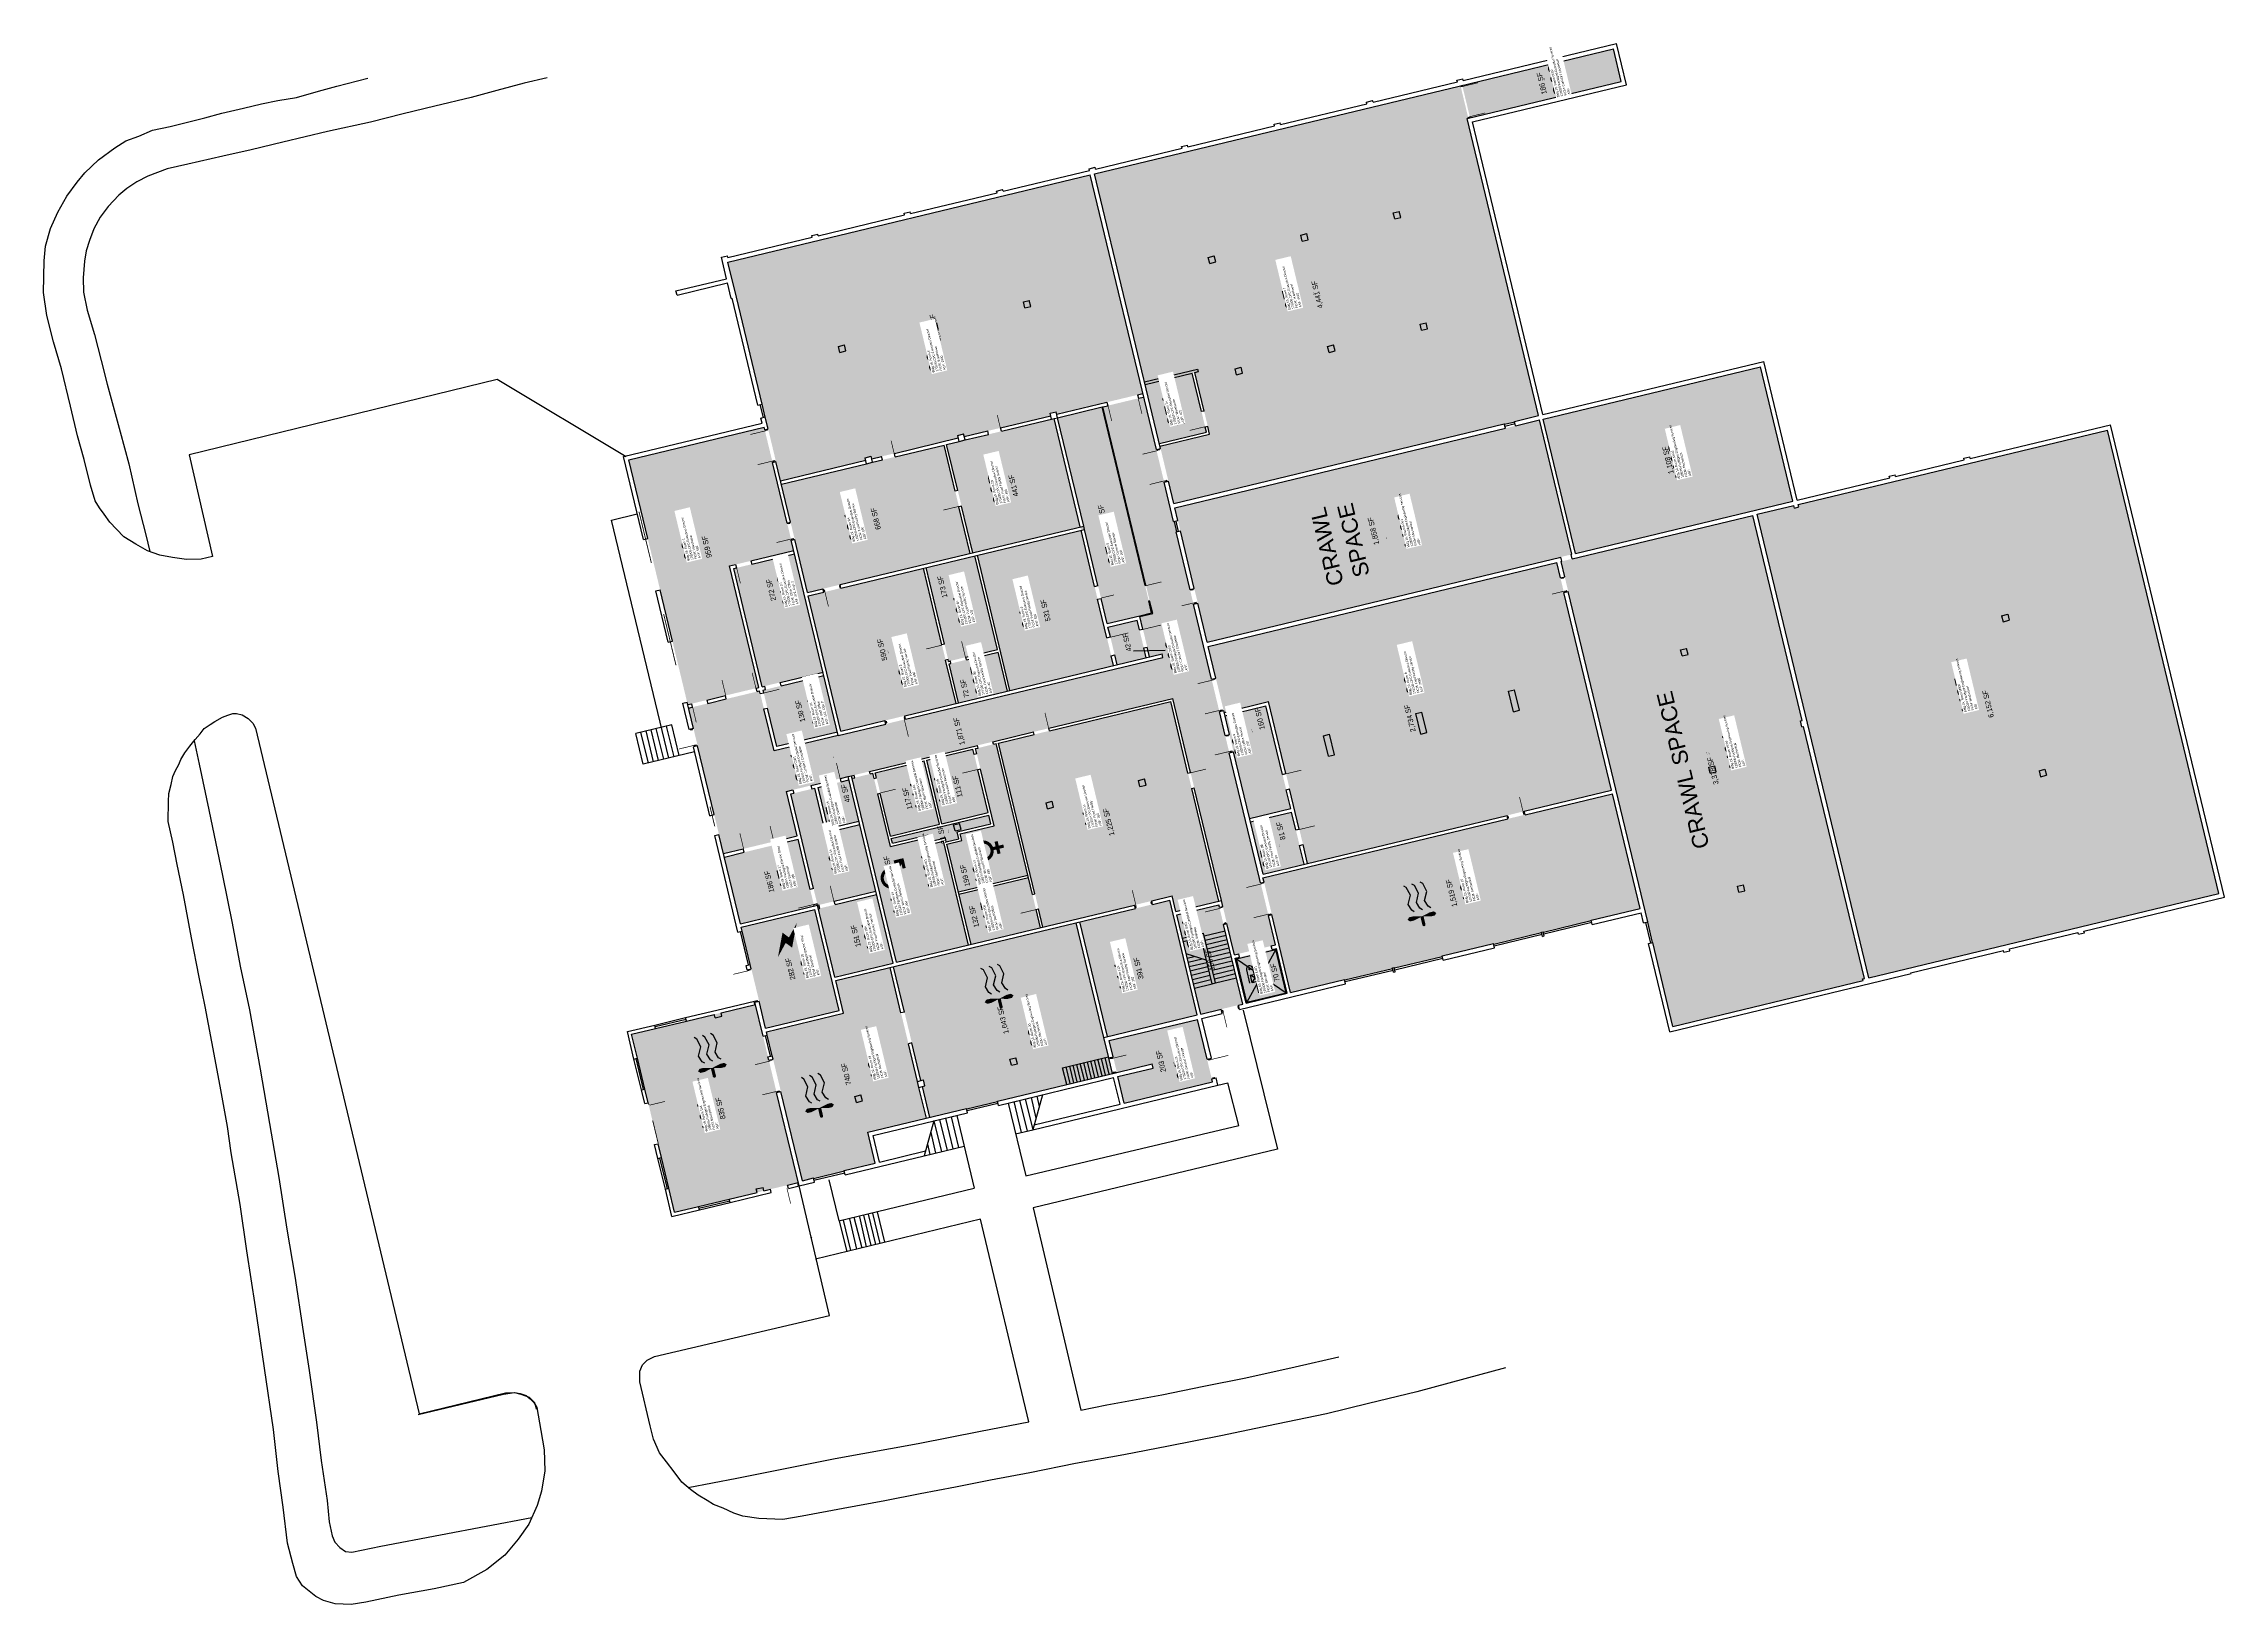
# Model space of a CAD drawing. Header units: inches. Extents: x 69214422 to 69219374, y 27667901 to 27671446.
import ezdxf
from ezdxf.enums import TextEntityAlignment as Align

# ---------------------------------------------------------------- set-up
doc = ezdxf.new("R2010")
doc.units = ezdxf.units.IN
doc.header["$LTSCALE"] = 100
doc.header["$MEASUREMENT"] = 0
doc.layers.get('0').update_dxf_attribs({"linetype": 'CONTINUOUS'})
for name, color, linetype in [('A-COLS', 5, 'CONTINUOUS'), ('A-DOOR', 2, 'CONTINUOUS'), ('A-FLOR', 3, 'CONTINUOUS'), ('A-GLAZ', 1, 'CONTINUOUS'), ('A-IDEN-ICON', 4, 'CONTINUOUS'), ('A-IDEN-RNUM', 7, 'CONTINUOUS'), ('A-IDEN-SNUM', 4, 'CONTINUOUS'), ('A-IDEN-TEXT', 4, 'CONTINUOUS'), ('A-IDEN-VNUM', 4, 'CONTINUOUS'), ('A-SITE', 3, 'CONTINUOUS'), ('A-WALL', 5, 'CONTINUOUS'), ('AREA-TEXT', 3, 'CONTINUOUS'), ('Rooms-Category-Color', 7, 'CONTINUOUS'), ('Rooms-College-Color', 7, 'CONTINUOUS'), ('Rooms-Department-Color', 7, 'CONTINUOUS'), ('Rooms-Division-Color', 7, 'CONTINUOUS'), ('Rooms-Information', 7, 'CONTINUOUS')]:
    doc.layers.add(name, color=color, linetype=linetype)
doc.styles.add('Annotative', font='arial.ttf')
doc.styles.add('CP_AREA', font='arial.ttf', dxfattribs={"height": 15})
doc.styles.add('CP_ROOMSNUMBER', font='arial.ttf', dxfattribs={"height": 1})
doc.styles.add('CP_ROOMVNUMBER', font='arial.ttf', dxfattribs={"width": 0.85, "height": 0.075})

# ---------------------------------------------------------------- blocks, each defined once
blk = doc.blocks.new('CPELECT')
blk.add_lwpolyline([(0.062, 0.063, 0, 0.03, 0), (0.01, -0.017, 0.03, 0.03, 0), (-0.01, 0.007, 0.03, 0, 0), (-0.062, -0.073, 0.03, 0, 0)], format="xyseb")
blk = doc.blocks.new('CPMECH')
for p, q in [((0.005, 0.025), (0.015, 0.035)), ((0.015, 0.035), (0.045, 0.045)), ((0.015, -0.005), (0.045, 0.005)), ((0.045, 0.045), (0.085, 0.025)), ((0.045, 0.005), (0.085, -0.015)), ((0.085, 0.025), (0.125, 0.035)), ((0.125, 0.035), (0.135, 0.045)), ((0.125, -0.005), (0.135, 0.005)), ((0.005, -0.015), (0.015, -0.005)), ((0.005, -0.055), (0.015, -0.045)), ((0.015, -0.045), (0.045, -0.035)), ((0.045, -0.035), (0.085, -0.055)), ((0.085, -0.015), (0.125, -0.005)), ((0.085, -0.055), (0.125, -0.045)), ((0.125, -0.045), (0.135, -0.035))]:
    blk.add_line(p, q)
at = {"const_width": 0.0075}
blk.add_lwpolyline([(-0.068, -0.007, 1), (-0.062, -0.003, 1)], format="xyb", close=True, dxfattribs=at)
at = {"const_width": 0.015}
blk.add_lwpolyline([(-0.025, -0.005), (-0.065, -0.005)], dxfattribs=at)
for points in [[(-0.025, -0.005, 0, 0.02, 0), (-0.025, 0.035, 0.02, 0.02, 0), (-0.025, 0.055, 0.02, 0, 0), (-0.025, 0.065, 0, 0, 0)], [(-0.025, -0.005, 0, 0.02, 0), (-0.025, -0.045, 0.02, 0.02, 0), (-0.025, -0.065, 0.02, 0, 0), (-0.025, -0.075, 0, 0, 0)]]:
    blk.add_lwpolyline(points, format="xyseb")
blk = doc.blocks.new('CPWOMEN')
at = {"const_width": 0.015}
blk.add_lwpolyline([(-0.0375, 0, 1), (0.0475, 0, 1)], format="xyb", close=True, dxfattribs=at)
for points in [[(-0.025, -0.07), (0.035, -0.07)], [(0.005, -0.04), (0.005, -0.1)]]:
    blk.add_lwpolyline(points, dxfattribs=at)
blk = doc.blocks.new('CPMEN')
at = {"const_width": 0.015}
blk.add_lwpolyline([(-0.058, -0.02, 1), (0.028, -0.02, 1)], format="xyb", close=True, dxfattribs=at)
for points in [[(0.015, 0.01), (0.055, 0.05)], [(0.055, 0.01), (0.055, 0.05), (0.015, 0.05)]]:
    blk.add_lwpolyline(points, dxfattribs=at)
blk = doc.blocks.new('CPELEV')
at = {"color": 0, "linetype": 'ByBlock'}
for p, q in [((-0.035, 0.03), (-0.035, -0.08)), ((0.015, 0.03), (0.015, -0.02)), ((-0.015, -0.08), (-0.015, -0.02)), ((-0.015, -0.02), (0.045, -0.02)), ((-0.015, -0.08), (0.045, -0.02)), ((0.045, -0.08), (-0.015, -0.02)), ((0.045, -0.08), (-0.015, -0.08)), ((0.045, -0.02), (0.045, -0.08))]:
    blk.add_line(p, q, dxfattribs=at)
at = {"color": 0, "linetype": 'ByBlock', "const_width": 0.0106}
blk.add_lwpolyline([(-0.015, 0.03, 1), (-0.005, 0.03, 1)], format="xyb", close=True, dxfattribs=at)
at = {"color": 0, "linetype": 'ByBlock'}
blk.add_arc((-0.01, 0.03), 0.025, 0, 180, dxfattribs=at)

msp = doc.modelspace()

# ---------------------------------------------------------------- hatches: boundary and pattern name
at = {"layer": 'Rooms-Category-Color', "true_color": 0xadadad}
for points in [[(69217661, 27671277.7), (69218004.2, 27671360.3), (69217986.4, 27671434.2), (69217648, 27671352.8), (69217643.2, 27671351.6)], [(69217826.7, 27670593.5), (69217852, 27670599.6), (69217925.9, 27670617.4), (69217931.7, 27670618.8), (69218089.2, 27670656.7), (69218117.4, 27670663.5), (69218123.2, 27670664.9), (69218320.6, 27670712.4), (69218354.8, 27670570.5), (69218356.2, 27670564.6), (69218376.5, 27670480), (69218377.9, 27670474.2), (69218394.1, 27670407.1), (69217900.2, 27670288.2)], [(69216933.4, 27670181), (69216925, 27670216), (69216827.4, 27670621.4), (69216838.1, 27670624), (69216908.1, 27670640.8), (69216919.8, 27670643.7), (69216980.9, 27670389.9), (69216987.9, 27670360.7), (69216993.5, 27670337.4), (69217025.1, 27670206.1), (69217033, 27670173.1), (69217091.8, 27669929.1), (69217114.3, 27669835.7), (69217183.1, 27669549.9), (69217185.4, 27669540.2), (69217219.3, 27669399.2), (69217209.6, 27669396.9), (69217135.7, 27669379.1), (69217126, 27669376.7), (69217108.9, 27669447.7), (69217099.6, 27669486.6), (69217096.3, 27669500.2), (69217094.9, 27669506), (69217086.4, 27669541), (69217074.5, 27669590.6), (69217034.7, 27669755.9), (69217026.3, 27669790.9), (69216985.8, 27669959.1), (69216704.8, 27669891.5), (69216669.8, 27669883), (69216577.5, 27669860.8), (69216542.5, 27669852.4), (69216297.5, 27669793.4), (69216108.9, 27669748), (69216133.2, 27669646.9), (69216080.7, 27669634.2), (69216010.7, 27669617.4), (69215966, 27669606.6), (69215955.4, 27669650.4), (69215944.7, 27669695.1), (69215941.3, 27669709.2), (69215918.7, 27669803), (69215917.3, 27669808.9), (69215907, 27669851.6), (69215897.6, 27669890.5), (69215889.7, 27669923.6), (69215886.4, 27669937.2), (69215972, 27669957.8), (69216042, 27669974.6), (69216047.8, 27669976), (69216049.2, 27669970.2), (69216057.6, 27669935.2), (69216080.6, 27669839.9), (69216226.4, 27669875), (69216234.2, 27669876.9), (69216254.6, 27669881.8), (69216276, 27669887), (69216334.3, 27669901), (69216379, 27669911.8), (69216553.9, 27669953.9), (69216556.1, 27669954.4), (69216606.4, 27669966.5), (69216608.6, 27669967), (69216729, 27669996), (69216734.9, 27669997.4), (69216962.4, 27670052.2), (69216963.3, 27670052.4), (69216961.5, 27670060.2), (69216960.5, 27670060), (69216933.3, 27670053.4), (69216927.9, 27670075.8), (69216918.1, 27670116.6), (69216911.3, 27670144.8), (69216940.4, 27670151.8)], [(69217042.8, 27670175.4), (69217064.1, 27670087), (69217867.1, 27670280.3), (69217890.5, 27670285.9), (69217892.4, 27670286.4), (69217818.9, 27670591.6), (69217798.5, 27670586.7), (69217788.8, 27670584.4), (69217764.5, 27670578.5), (69217741.1, 27670572.9), (69217442.2, 27670501), (69217372.2, 27670484.1), (69217104.3, 27670419.6), (69217090.7, 27670416.3), (69217084.9, 27670414.9), (69216990.6, 27670392.2), (69216997.6, 27670363.1), (69217003.2, 27670339.7), (69217034.8, 27670208.5)], [(69218324, 27670330.6), (69218312.8, 27670377.3), (69218396.4, 27670397.4), (69218397.8, 27670391.6), (69218407.5, 27670393.9), (69218406.1, 27670399.7), (69218616.1, 27670450.3), (69218629.7, 27670453.6), (69218785.3, 27670491), (69218798.9, 27670494.3), (69219108.1, 27670568.7), (69219145.4, 27670413.6), (69219205.2, 27670165.2), (69219290, 27669813), (69219361.5, 27669515.8), (69218883.2, 27669400.6), (69218869.6, 27669397.4), (69218659.6, 27669346.8), (69218566.3, 27669324.3), (69218448.8, 27669812.4), (69218428.4, 27669897), (69218424.4, 27669913.5), (69218354.1, 27670205.6), (69218352.5, 27670212.3), (69218335.3, 27670283.9), (69218333.9, 27670289.8), (69218332.5, 27670295.6)], [(69217874.3, 27670271.7), (69217892.8, 27670276.2), (69217894.7, 27670276.6), (69217955, 27670291.1), (69218063.9, 27670317.4), (69218069.7, 27670318.8), (69218179.6, 27670345.2), (69218185.4, 27670346.6), (69218299.2, 27670374), (69218303.1, 27670374.9), (69218415.2, 27669909.2), (69218411.3, 27669908.3), (69218414.6, 27669894.7), (69218418.5, 27669895.6), (69218556.3, 27669323), (69218552.4, 27669322), (69218553.3, 27669318.2), (69218121.7, 27669214.2), (69218121, 27669217.2), (69218075.8, 27669404.8), (69218064.6, 27669451.5), (69218057.1, 27669482.6), (69217980.6, 27669800.5), (69217979.2, 27669806.3), (69217883.9, 27670202), (69217878.3, 27670225.4), (69217875.9, 27670235.1), (69217868.9, 27670264.3), (69217867.5, 27670270.1), (69217869.5, 27670270.6)], [(69216838.8, 27670121.2), (69216904.9, 27670137.1), (69216910.3, 27670114.7), (69216920.1, 27670073.9), (69216925.5, 27670051.5), (69216859.4, 27670035.6), (69216854, 27670058), (69216844.2, 27670098.8)], [(69216313.4, 27669778.7), (69216321.8, 27669743.7), (69216345.2, 27669646.5), (69216456, 27669673.2), (69216421.4, 27669817.1), (69216310.5, 27669790.4)], [(69216535, 27669832.1), (69216532.2, 27669843.7), (69216427.2, 27669818.5), (69216461.9, 27669674.6), (69216566.9, 27669699.8), (69216543.4, 27669797.1)], [(69216578.9, 27669855), (69216584.7, 27669856.4), (69216656.6, 27669557.9), (69216499.1, 27669520), (69216473.1, 27669627.9), (69216507.1, 27669636.1), (69216503.4, 27669651.6), (69216580.2, 27669670.1), (69216549.3, 27669798.5), (69216540.9, 27669833.5), (69216538, 27669845.1), (69216543.9, 27669846.5)], [(69216233.2, 27669769.7), (69216250.7, 27669773.9), (69216273.2, 27669680.6), (69216203.2, 27669663.7), (69216180.7, 27669757.1)], [(69216426.4, 27669642.4), (69216430.1, 27669626.8), (69216465.1, 27669635.2), (69216522, 27669399), (69216358.7, 27669359.7), (69216345.8, 27669413.2), (69216336.4, 27669452), (69216333.4, 27669464.7), (69216332, 27669470.5), (69216258, 27669777.7), (69216263.9, 27669779.1), (69216298.9, 27669787.6), (69216304.7, 27669789), (69216307.5, 27669777.3), (69216315.9, 27669742.3), (69216344.7, 27669622.7)], [(69217714.4, 27669402.1), (69217717.3, 27669402.8), (69217861.9, 27669437.7), (69217864.4, 27669438.2), (69218046.9, 27669482.2), (69217984.2, 27669742.7), (69217785.8, 27669695), (69217746.9, 27669685.6), (69217190.8, 27669551.8), (69217193.2, 27669542), (69217198.8, 27669518.7), (69217227.1, 27669401.1), (69217253.6, 27669291.2), (69217386.8, 27669323.3), (69217392.6, 27669324.7), (69217467.2, 27669342.6), (69217469.6, 27669343.2), (69217572.4, 27669368), (69217578.3, 27669369.4), (69217597.7, 27669374.1), (69217675.3, 27669392.7), (69217677.7, 27669393.3)], [(69216499.9, 27669640.5), (69216496.1, 27669656.1), (69216572.9, 27669674.6), (69216568.3, 27669694), (69216346.6, 27669640.7), (69216349.2, 27669630), (69216430.8, 27669649.6), (69216434.6, 27669634.1), (69216469.6, 27669642.5), (69216471.7, 27669633.7)], [(69216162.5, 27669525.4), (69216135.1, 27669639.1), (69216082.6, 27669626.5), (69216012.6, 27669609.6), (69215967.9, 27669598.9), (69215974.8, 27669570.2), (69215979, 27669552.7), (69216004.4, 27669447.2), (69216171.6, 27669487.4), (69216170.9, 27669490.4)], [(69216026.6, 27669354.8), (69216008.3, 27669430.7), (69216006.2, 27669439.4), (69216173.5, 27669479.7), (69216228.7, 27669250.2), (69216061.5, 27669210), (69216045.7, 27669275.6), (69216028.9, 27669345.1)], [(69217091.8, 27669484.7), (69217090.4, 27669490.6), (69216995.1, 27669467.6), (69217049.4, 27669242.1), (69217144.7, 27669265), (69217101.1, 27669445.8)], [(69216423.2, 27669079), (69216419.9, 27669092.6), (69216414.1, 27669091.2), (69216393.5, 27669176.7), (69216376.6, 27669246.7), (69216351.8, 27669349.8), (69216766.9, 27669449.7), (69216829.7, 27669189.2), (69216849.3, 27669107.5), (69216587.8, 27669044.5), (69216517.8, 27669027.7), (69216434.2, 27669007.6), (69216417.3, 27669077.6)], [(69217211.5, 27669389.1), (69217221.2, 27669391.4), (69217245.8, 27669289.3), (69217152.4, 27669266.9), (69217127.9, 27669369), (69217137.6, 27669371.3)], [(69216409.6, 27669075.7), (69216406.3, 27669089.3), (69216385.7, 27669174.9), (69216368.8, 27669244.9), (69216344, 27669347.9), (69216220.6, 27669318.2), (69216238.3, 27669244.3), (69216063.3, 27669202.2), (69216065.2, 27669194.4), (69216108.3, 27669015.5), (69216144.8, 27668863.8), (69216170.1, 27668869.9), (69216240.1, 27668886.8), (69216310.1, 27668903.6), (69216293.2, 27668973.6), (69216426.4, 27669005.7)], [(69216135.5, 27668859.6), (69216038.2, 27669264), (69215757.2, 27669196.4), (69215854.6, 27668791.9)]]:
    msp.add_hatch(color=253, dxfattribs=at).paths.add_polyline_path(points)
at = {"layer": 'Rooms-Category-Color', "true_color": 0xe3c5e1}
for points in [[(69217762.1, 27670588.3), (69217816.6, 27670601.4), (69217791.1, 27670707.3), (69217789.7, 27670713.2), (69217711.7, 27671036.9), (69217710.3, 27671042.8), (69217659.9, 27671252.3), (69217654.2, 27671276.1), (69217657.1, 27671276.8), (69217639.3, 27671350.7), (69217636.4, 27671350), (69217634.4, 27671349.5), (69217478.9, 27671312.1), (69217473, 27671310.7), (69217232.9, 27671252.9), (69216808, 27671150.6), (69216923.2, 27670672.2), (69217035.9, 27670699.4), (69217069.7, 27670559.4), (69216956.9, 27670532.2), (69216988.2, 27670402), (69217738.8, 27670582.6)], [(69216602.9, 27671101.2), (69216589.3, 27671097.9), (69216392.9, 27671050.6), (69216379.3, 27671047.4), (69216182.9, 27671000.1), (69216036.6, 27670964.9), (69216034.1, 27670964.3), (69216028.3, 27670962.9), (69215975.8, 27670950.2), (69215995, 27670870.5), (69215997.9, 27670858.4), (69215999.3, 27670852.5), (69216049.8, 27670643), (69216051.2, 27670637.2), (69216060.5, 27670598.3), (69216065.7, 27670576.9), (69216067.1, 27670571.1), (69216095.4, 27670453.4), (69216288.9, 27670500), (69216287.5, 27670505.8), (69216301.1, 27670509.1), (69216302.5, 27670503.3), (69216324.8, 27670508.7), (69216354, 27670515.7), (69216498.9, 27670550.6), (69216497.5, 27670556.4), (69216511.1, 27670559.7), (69216512.5, 27670553.8), (69216565.9, 27670566.7), (69216595.1, 27670573.7), (69216708.9, 27670601.1), (69216707.5, 27670606.9), (69216721.1, 27670610.2), (69216722.5, 27670604.4), (69216836.2, 27670631.8), (69216906.2, 27670648.6), (69216917.9, 27670651.4), (69216798.3, 27671148.2)], [(69216955.5, 27670538.1), (69217062.4, 27670563.8), (69217030.1, 27670698), (69216923.2, 27670672.2)], [(69216775.8, 27670348.8), (69216783.6, 27670350.6), (69216724.3, 27670596.6), (69216825.5, 27670621), (69216886.5, 27670367.2), (69216919.1, 27670232.1), (69216923.1, 27670215.5), (69216927.5, 27670197.1), (69216928.2, 27670194.1), (69216929.6, 27670188.3), (69216931.5, 27670180.5), (69216938, 27670153.3), (69216910.8, 27670146.8), (69216836.9, 27670129), (69216823.1, 27670186.3), (69216816.2, 27670215.5), (69216785.4, 27670342.9), (69216777.7, 27670341)], [(69216040.1, 27669982.4), (69216045.9, 27669983.8), (69215979.5, 27670259.9), (69215993.1, 27670263.2), (69216028.1, 27670271.6), (69216125.3, 27670295), (69216119.7, 27670318.4), (69216110.3, 27670357.3), (69216102.8, 27670388.4), (69216101.4, 27670394.2), (69216059.3, 27670569.2), (69216057.9, 27670575), (69215915.9, 27670540.9), (69215910.1, 27670539.5), (69215896.5, 27670536.2), (69215890.7, 27670534.8), (69215750.7, 27670501.1), (69215775.9, 27670396.1), (69215777.3, 27670390.2), (69215788.6, 27670343.6), (69215790, 27670337.7), (69215793.7, 27670322.2), (69215818.8, 27670218.2), (69215820.2, 27670212.3), (69215841.9, 27670121.9), (69215843.3, 27670116.1), (69215853.2, 27670075.2), (69215883.2, 27669950.3), (69215884.5, 27669945), (69215970.1, 27669965.6)], [(69217063.8, 27669139.6), (69217074.5, 27669094.9), (69217076.2, 27669088.1), (69216875.9, 27669039.8), (69216861.4, 27669100.1), (69216941.1, 27669119.3), (69216938.8, 27669129), (69216859, 27669109.8), (69216841.7, 27669181.8), (69216940.9, 27669205.7), (69217042, 27669230)]]:
    msp.add_hatch(color=254, dxfattribs=at).paths.add_polyline_path(points)
at = {"layer": 'Rooms-Category-Color', "true_color": 0xffe090}
for points in [[(69216500.7, 27670542.8), (69216514.3, 27670546.1), (69216567.8, 27670558.9), (69216597, 27670566), (69216716.6, 27670594.7), (69216775.8, 27670348.8), (69216531.8, 27670290), (69216506.2, 27670396), (69216497.8, 27670431), (69216472.5, 27670536)], [(69216118.1, 27670359.1), (69216097.3, 27670445.7), (69216290.7, 27670492.2), (69216304.3, 27670495.5), (69216326.7, 27670500.9), (69216355.9, 27670507.9), (69216466.7, 27670534.6), (69216492, 27670429.6), (69216500.4, 27670394.6), (69216525.9, 27670288.6), (69216230.4, 27670217.5), (69216191.5, 27670208.1), (69216186.6, 27670206.9), (69216176.9, 27670204.6), (69216156.5, 27670199.7), (69216130.5, 27670307.6), (69216129.1, 27670313.4), (69216127.5, 27670320.2)], [(69216815.3, 27670184.4), (69216808.3, 27670213.6), (69216777.7, 27670341), (69216542.4, 27670284.4), (69216616.3, 27669977.1), (69216721.3, 27670002.4), (69216727.2, 27670003.8), (69216838, 27670030.5), (69216843.8, 27670031.9), (69216851.6, 27670033.8), (69216846.2, 27670056.1), (69216836.4, 27670097)], [(69216477, 27670043.3), (69216476, 27670047.2), (69216467.6, 27670082.2), (69216425.7, 27670256.3), (69216536.5, 27670282.9), (69216587.8, 27670070), (69216515.9, 27670052.7), (69216480.9, 27670044.3)], [(69217242.9, 27669788.5), (69217203.6, 27669951.9), (69217102.4, 27669927.5), (69217101.5, 27669931.4), (69217066.4, 27670077.2), (69217099.5, 27670085.2), (69217731.4, 27670237.3), (69217774.2, 27670247.6), (69217857.8, 27670267.7), (69217866.2, 27670232.7), (69217874.2, 27670199.7), (69217982.3, 27669750.5), (69217784, 27669702.8), (69217745.1, 27669693.4), (69217292, 27669584.4), (69217281.7, 27669627.1), (69217273.3, 27669662.1), (69217251.3, 27669753.5)], [(69216178.8, 27670196.8), (69216158.3, 27670191.9), (69216232.3, 27669884.7), (69216252.7, 27669889.6), (69216274.1, 27669894.7), (69216318.8, 27669905.5), (69216324.7, 27669906.9), (69216332.4, 27669908.8), (69216377.2, 27669919.6), (69216470.5, 27669942), (69216476.3, 27669943.4), (69216493.8, 27669947.6), (69216470.2, 27670045.8), (69216461.8, 27670080.8), (69216419.9, 27670254.9), (69216232.2, 27670209.7), (69216193.3, 27670200.3), (69216188.5, 27670199.2)], [(69216478.4, 27670037.5), (69216482.3, 27670038.5), (69216517.3, 27670046.9), (69216589.2, 27670064.2), (69216610.5, 27669975.7), (69216593, 27669971.5), (69216587.2, 27669970.1), (69216499.7, 27669949)], [(69217020.5, 27669789.5), (69216981.4, 27669951.9), (69216706.2, 27669885.6), (69216671.2, 27669877.2), (69216590.5, 27669857.8), (69216691.2, 27669439.7), (69216899.2, 27669489.8), (69216938.1, 27669499.2), (69216984.8, 27669510.4), (69216993.2, 27669475.4), (69217090.4, 27669498.8), (69217089, 27669504.6), (69217080.6, 27669539.6), (69217070.1, 27669583.4), (69217028.9, 27669754.5)], [(69216275.1, 27669672.8), (69216311.6, 27669521.1), (69216217.3, 27669498.4), (69216182.3, 27669490), (69216179.4, 27669489.3), (69216178.7, 27669492.2), (69216170.2, 27669527.2), (69216118.5, 27669742.1), (69216125.3, 27669743.7), (69216166.2, 27669753.6), (69216173, 27669755.2), (69216197.3, 27669654.1)], [(69217273.9, 27669625.3), (69217265.5, 27669660.3), (69217255.7, 27669701.1), (69217162.4, 27669678.6), (69217190.9, 27669560), (69217284.2, 27669582.5)], [(69216338, 27669411.3), (69216328.7, 27669450.2), (69216313.5, 27669513.4), (69216219.2, 27669490.7), (69216184.2, 27669482.2), (69216181.2, 27669481.5), (69216218.7, 27669326), (69216350.9, 27669357.8)], [(69216901.1, 27669482), (69216940, 27669491.4), (69216978.9, 27669500.7), (69216985.4, 27669473.5), (69217041.6, 27669240.2), (69216938.6, 27669215.4), (69216837.4, 27669191), (69216774.7, 27669451.6)]]:
    msp.add_hatch(color=41, dxfattribs=at).paths.add_polyline_path(points)
at = {"layer": 'Rooms-Category-Color', "true_color": 0xfa9ba3}
for points in [[(69215994.9, 27670255.4), (69216029.9, 27670263.9), (69216127.2, 27670287.3), (69216127.4, 27670286.3), (69216149.2, 27670195.9), (69216150.6, 27670190), (69216191.8, 27670018.9), (69216094.5, 27669995.5), (69216059.5, 27669987.1), (69216053.7, 27669985.7), (69215989.1, 27670254)], [(69216055.6, 27669977.9), (69216061.4, 27669979.3), (69216096.4, 27669987.7), (69216193.6, 27670011.1), (69216224.5, 27669882.8), (69216220.6, 27669881.9), (69216214.8, 27669880.5), (69216086.5, 27669849.6), (69216073.8, 27669902.1), (69216065.4, 27669937.1), (69216060, 27669959.4), (69216057, 27669972.1)], [(69217104.3, 27669919.7), (69217197.6, 27669942.2), (69217253.8, 27669708.9), (69217160.5, 27669686.4), (69217124, 27669838.1)], [(69216527.8, 27669400.4), (69216685.3, 27669438.3), (69216658, 27669552.1), (69216500.5, 27669514.2)]]:
    msp.add_hatch(color=241, dxfattribs=at).paths.add_polyline_path(points)
at = {"layer": 'Rooms-College-Color', "true_color": 0xadadad}
for points in [[(69217661, 27671277.7), (69218004.2, 27671360.3), (69217986.4, 27671434.2), (69217648, 27671352.8), (69217643.2, 27671351.6)], [(69217762.1, 27670588.3), (69217816.6, 27670601.4), (69217791.1, 27670707.3), (69217789.7, 27670713.2), (69217711.7, 27671036.9), (69217710.3, 27671042.8), (69217659.9, 27671252.3), (69217654.2, 27671276.1), (69217657.1, 27671276.8), (69217639.3, 27671350.7), (69217636.4, 27671350), (69217634.4, 27671349.5), (69217478.9, 27671312.1), (69217473, 27671310.7), (69217232.9, 27671252.9), (69216808, 27671150.6), (69216923.2, 27670672.2), (69217035.9, 27670699.4), (69217069.7, 27670559.4), (69216956.9, 27670532.2), (69216988.2, 27670402), (69217738.8, 27670582.6)], [(69216602.9, 27671101.2), (69216589.3, 27671097.9), (69216392.9, 27671050.6), (69216379.3, 27671047.4), (69216182.9, 27671000.1), (69216036.6, 27670964.9), (69216034.1, 27670964.3), (69216028.3, 27670962.9), (69215975.8, 27670950.2), (69215995, 27670870.5), (69215997.9, 27670858.4), (69215999.3, 27670852.5), (69216049.8, 27670643), (69216051.2, 27670637.2), (69216060.5, 27670598.3), (69216065.7, 27670576.9), (69216067.1, 27670571.1), (69216095.4, 27670453.4), (69216288.9, 27670500), (69216287.5, 27670505.8), (69216301.1, 27670509.1), (69216302.5, 27670503.3), (69216324.8, 27670508.7), (69216354, 27670515.7), (69216498.9, 27670550.6), (69216497.5, 27670556.4), (69216511.1, 27670559.7), (69216512.5, 27670553.8), (69216565.9, 27670566.7), (69216595.1, 27670573.7), (69216708.9, 27670601.1), (69216707.5, 27670606.9), (69216721.1, 27670610.2), (69216722.5, 27670604.4), (69216836.2, 27670631.8), (69216906.2, 27670648.6), (69216917.9, 27670651.4), (69216798.3, 27671148.2)], [(69217826.7, 27670593.5), (69217852, 27670599.6), (69217925.9, 27670617.4), (69217931.7, 27670618.8), (69218089.2, 27670656.7), (69218117.4, 27670663.5), (69218123.2, 27670664.9), (69218320.6, 27670712.4), (69218354.8, 27670570.5), (69218356.2, 27670564.6), (69218376.5, 27670480), (69218377.9, 27670474.2), (69218394.1, 27670407.1), (69217900.2, 27670288.2)], [(69216955.5, 27670538.1), (69217062.4, 27670563.8), (69217030.1, 27670698), (69216923.2, 27670672.2)], [(69216933.4, 27670181), (69216925, 27670216), (69216827.4, 27670621.4), (69216838.1, 27670624), (69216908.1, 27670640.8), (69216919.8, 27670643.7), (69216980.9, 27670389.9), (69216987.9, 27670360.7), (69216993.5, 27670337.4), (69217025.1, 27670206.1), (69217033, 27670173.1), (69217091.8, 27669929.1), (69217114.3, 27669835.7), (69217183.1, 27669549.9), (69217185.4, 27669540.2), (69217219.3, 27669399.2), (69217209.6, 27669396.9), (69217135.7, 27669379.1), (69217126, 27669376.7), (69217108.9, 27669447.7), (69217099.6, 27669486.6), (69217096.3, 27669500.2), (69217094.9, 27669506), (69217086.4, 27669541), (69217074.5, 27669590.6), (69217034.7, 27669755.9), (69217026.3, 27669790.9), (69216985.8, 27669959.1), (69216704.8, 27669891.5), (69216669.8, 27669883), (69216577.5, 27669860.8), (69216542.5, 27669852.4), (69216297.5, 27669793.4), (69216108.9, 27669748), (69216133.2, 27669646.9), (69216080.7, 27669634.2), (69216010.7, 27669617.4), (69215966, 27669606.6), (69215955.4, 27669650.4), (69215944.7, 27669695.1), (69215941.3, 27669709.2), (69215918.7, 27669803), (69215917.3, 27669808.9), (69215907, 27669851.6), (69215897.6, 27669890.5), (69215889.7, 27669923.6), (69215886.4, 27669937.2), (69215972, 27669957.8), (69216042, 27669974.6), (69216047.8, 27669976), (69216049.2, 27669970.2), (69216057.6, 27669935.2), (69216080.6, 27669839.9), (69216226.4, 27669875), (69216234.2, 27669876.9), (69216254.6, 27669881.8), (69216276, 27669887), (69216334.3, 27669901), (69216379, 27669911.8), (69216553.9, 27669953.9), (69216556.1, 27669954.4), (69216606.4, 27669966.5), (69216608.6, 27669967), (69216729, 27669996), (69216734.9, 27669997.4), (69216962.4, 27670052.2), (69216963.3, 27670052.4), (69216961.5, 27670060.2), (69216960.5, 27670060), (69216933.3, 27670053.4), (69216927.9, 27670075.8), (69216918.1, 27670116.6), (69216911.3, 27670144.8), (69216940.4, 27670151.8)], [(69216775.8, 27670348.8), (69216783.6, 27670350.6), (69216724.3, 27670596.6), (69216825.5, 27670621), (69216886.5, 27670367.2), (69216919.1, 27670232.1), (69216923.1, 27670215.5), (69216927.5, 27670197.1), (69216928.2, 27670194.1), (69216929.6, 27670188.3), (69216931.5, 27670180.5), (69216938, 27670153.3), (69216910.8, 27670146.8), (69216836.9, 27670129), (69216823.1, 27670186.3), (69216816.2, 27670215.5), (69216785.4, 27670342.9), (69216777.7, 27670341)], [(69216040.1, 27669982.4), (69216045.9, 27669983.8), (69215979.5, 27670259.9), (69215993.1, 27670263.2), (69216028.1, 27670271.6), (69216125.3, 27670295), (69216119.7, 27670318.4), (69216110.3, 27670357.3), (69216102.8, 27670388.4), (69216101.4, 27670394.2), (69216059.3, 27670569.2), (69216057.9, 27670575), (69215915.9, 27670540.9), (69215910.1, 27670539.5), (69215896.5, 27670536.2), (69215890.7, 27670534.8), (69215750.7, 27670501.1), (69215775.9, 27670396.1), (69215777.3, 27670390.2), (69215788.6, 27670343.6), (69215790, 27670337.7), (69215793.7, 27670322.2), (69215818.8, 27670218.2), (69215820.2, 27670212.3), (69215841.9, 27670121.9), (69215843.3, 27670116.1), (69215853.2, 27670075.2), (69215883.2, 27669950.3), (69215884.5, 27669945), (69215970.1, 27669965.6)], [(69216500.7, 27670542.8), (69216514.3, 27670546.1), (69216567.8, 27670558.9), (69216597, 27670566), (69216716.6, 27670594.7), (69216775.8, 27670348.8), (69216531.8, 27670290), (69216506.2, 27670396), (69216497.8, 27670431), (69216472.5, 27670536)], [(69217042.8, 27670175.4), (69217064.1, 27670087), (69217867.1, 27670280.3), (69217890.5, 27670285.9), (69217892.4, 27670286.4), (69217818.9, 27670591.6), (69217798.5, 27670586.7), (69217788.8, 27670584.4), (69217764.5, 27670578.5), (69217741.1, 27670572.9), (69217442.2, 27670501), (69217372.2, 27670484.1), (69217104.3, 27670419.6), (69217090.7, 27670416.3), (69217084.9, 27670414.9), (69216990.6, 27670392.2), (69216997.6, 27670363.1), (69217003.2, 27670339.7), (69217034.8, 27670208.5)], [(69218324, 27670330.6), (69218312.8, 27670377.3), (69218396.4, 27670397.4), (69218397.8, 27670391.6), (69218407.5, 27670393.9), (69218406.1, 27670399.7), (69218616.1, 27670450.3), (69218629.7, 27670453.6), (69218785.3, 27670491), (69218798.9, 27670494.3), (69219108.1, 27670568.7), (69219145.4, 27670413.6), (69219205.2, 27670165.2), (69219290, 27669813), (69219361.5, 27669515.8), (69218883.2, 27669400.6), (69218869.6, 27669397.4), (69218659.6, 27669346.8), (69218566.3, 27669324.3), (69218448.8, 27669812.4), (69218428.4, 27669897), (69218424.4, 27669913.5), (69218354.1, 27670205.6), (69218352.5, 27670212.3), (69218335.3, 27670283.9), (69218333.9, 27670289.8), (69218332.5, 27670295.6)], [(69216118.1, 27670359.1), (69216097.3, 27670445.7), (69216290.7, 27670492.2), (69216304.3, 27670495.5), (69216326.7, 27670500.9), (69216355.9, 27670507.9), (69216466.7, 27670534.6), (69216492, 27670429.6), (69216500.4, 27670394.6), (69216525.9, 27670288.6), (69216230.4, 27670217.5), (69216191.5, 27670208.1), (69216186.6, 27670206.9), (69216176.9, 27670204.6), (69216156.5, 27670199.7), (69216130.5, 27670307.6), (69216129.1, 27670313.4), (69216127.5, 27670320.2)], [(69217874.3, 27670271.7), (69217892.8, 27670276.2), (69217894.7, 27670276.6), (69217955, 27670291.1), (69218063.9, 27670317.4), (69218069.7, 27670318.8), (69218179.6, 27670345.2), (69218185.4, 27670346.6), (69218299.2, 27670374), (69218303.1, 27670374.9), (69218415.2, 27669909.2), (69218411.3, 27669908.3), (69218414.6, 27669894.7), (69218418.5, 27669895.6), (69218556.3, 27669323), (69218552.4, 27669322), (69218553.3, 27669318.2), (69218121.7, 27669214.2), (69218121, 27669217.2), (69218075.8, 27669404.8), (69218064.6, 27669451.5), (69218057.1, 27669482.6), (69217980.6, 27669800.5), (69217979.2, 27669806.3), (69217883.9, 27670202), (69217878.3, 27670225.4), (69217875.9, 27670235.1), (69217868.9, 27670264.3), (69217867.5, 27670270.1), (69217869.5, 27670270.6)], [(69216815.3, 27670184.4), (69216808.3, 27670213.6), (69216777.7, 27670341), (69216542.4, 27670284.4), (69216616.3, 27669977.1), (69216721.3, 27670002.4), (69216727.2, 27670003.8), (69216838, 27670030.5), (69216843.8, 27670031.9), (69216851.6, 27670033.8), (69216846.2, 27670056.1), (69216836.4, 27670097)], [(69215994.9, 27670255.4), (69216029.9, 27670263.9), (69216127.2, 27670287.3), (69216127.4, 27670286.3), (69216149.2, 27670195.9), (69216150.6, 27670190), (69216191.8, 27670018.9), (69216094.5, 27669995.5), (69216059.5, 27669987.1), (69216053.7, 27669985.7), (69215989.1, 27670254)], [(69216477, 27670043.3), (69216476, 27670047.2), (69216467.6, 27670082.2), (69216425.7, 27670256.3), (69216536.5, 27670282.9), (69216587.8, 27670070), (69216515.9, 27670052.7), (69216480.9, 27670044.3)], [(69217242.9, 27669788.5), (69217203.6, 27669951.9), (69217102.4, 27669927.5), (69217101.5, 27669931.4), (69217066.4, 27670077.2), (69217099.5, 27670085.2), (69217731.4, 27670237.3), (69217774.2, 27670247.6), (69217857.8, 27670267.7), (69217866.2, 27670232.7), (69217874.2, 27670199.7), (69217982.3, 27669750.5), (69217784, 27669702.8), (69217745.1, 27669693.4), (69217292, 27669584.4), (69217281.7, 27669627.1), (69217273.3, 27669662.1), (69217251.3, 27669753.5)], [(69216178.8, 27670196.8), (69216158.3, 27670191.9), (69216232.3, 27669884.7), (69216252.7, 27669889.6), (69216274.1, 27669894.7), (69216318.8, 27669905.5), (69216324.7, 27669906.9), (69216332.4, 27669908.8), (69216377.2, 27669919.6), (69216470.5, 27669942), (69216476.3, 27669943.4), (69216493.8, 27669947.6), (69216470.2, 27670045.8), (69216461.8, 27670080.8), (69216419.9, 27670254.9), (69216232.2, 27670209.7), (69216193.3, 27670200.3), (69216188.5, 27670199.2)], [(69216838.8, 27670121.2), (69216904.9, 27670137.1), (69216910.3, 27670114.7), (69216920.1, 27670073.9), (69216925.5, 27670051.5), (69216859.4, 27670035.6), (69216854, 27670058), (69216844.2, 27670098.8)], [(69216478.4, 27670037.5), (69216482.3, 27670038.5), (69216517.3, 27670046.9), (69216589.2, 27670064.2), (69216610.5, 27669975.7), (69216593, 27669971.5), (69216587.2, 27669970.1), (69216499.7, 27669949)], [(69216055.6, 27669977.9), (69216061.4, 27669979.3), (69216096.4, 27669987.7), (69216193.6, 27670011.1), (69216224.5, 27669882.8), (69216220.6, 27669881.9), (69216214.8, 27669880.5), (69216086.5, 27669849.6), (69216073.8, 27669902.1), (69216065.4, 27669937.1), (69216060, 27669959.4), (69216057, 27669972.1)], [(69217020.5, 27669789.5), (69216981.4, 27669951.9), (69216706.2, 27669885.6), (69216671.2, 27669877.2), (69216590.5, 27669857.8), (69216691.2, 27669439.7), (69216899.2, 27669489.8), (69216938.1, 27669499.2), (69216984.8, 27669510.4), (69216993.2, 27669475.4), (69217090.4, 27669498.8), (69217089, 27669504.6), (69217080.6, 27669539.6), (69217070.1, 27669583.4), (69217028.9, 27669754.5)], [(69217104.3, 27669919.7), (69217197.6, 27669942.2), (69217253.8, 27669708.9), (69217160.5, 27669686.4), (69217124, 27669838.1)], [(69216313.4, 27669778.7), (69216321.8, 27669743.7), (69216345.2, 27669646.5), (69216456, 27669673.2), (69216421.4, 27669817.1), (69216310.5, 27669790.4)], [(69216535, 27669832.1), (69216532.2, 27669843.7), (69216427.2, 27669818.5), (69216461.9, 27669674.6), (69216566.9, 27669699.8), (69216543.4, 27669797.1)], [(69216578.9, 27669855), (69216584.7, 27669856.4), (69216656.6, 27669557.9), (69216499.1, 27669520), (69216473.1, 27669627.9), (69216507.1, 27669636.1), (69216503.4, 27669651.6), (69216580.2, 27669670.1), (69216549.3, 27669798.5), (69216540.9, 27669833.5), (69216538, 27669845.1), (69216543.9, 27669846.5)], [(69216233.2, 27669769.7), (69216250.7, 27669773.9), (69216273.2, 27669680.6), (69216203.2, 27669663.7), (69216180.7, 27669757.1)], [(69216426.4, 27669642.4), (69216430.1, 27669626.8), (69216465.1, 27669635.2), (69216522, 27669399), (69216358.7, 27669359.7), (69216345.8, 27669413.2), (69216336.4, 27669452), (69216333.4, 27669464.7), (69216332, 27669470.5), (69216258, 27669777.7), (69216263.9, 27669779.1), (69216298.9, 27669787.6), (69216304.7, 27669789), (69216307.5, 27669777.3), (69216315.9, 27669742.3), (69216344.7, 27669622.7)], [(69216275.1, 27669672.8), (69216311.6, 27669521.1), (69216217.3, 27669498.4), (69216182.3, 27669490), (69216179.4, 27669489.3), (69216178.7, 27669492.2), (69216170.2, 27669527.2), (69216118.5, 27669742.1), (69216125.3, 27669743.7), (69216166.2, 27669753.6), (69216173, 27669755.2), (69216197.3, 27669654.1)], [(69217714.4, 27669402.1), (69217717.3, 27669402.8), (69217861.9, 27669437.7), (69217864.4, 27669438.2), (69218046.9, 27669482.2), (69217984.2, 27669742.7), (69217785.8, 27669695), (69217746.9, 27669685.6), (69217190.8, 27669551.8), (69217193.2, 27669542), (69217198.8, 27669518.7), (69217227.1, 27669401.1), (69217253.6, 27669291.2), (69217386.8, 27669323.3), (69217392.6, 27669324.7), (69217467.2, 27669342.6), (69217469.6, 27669343.2), (69217572.4, 27669368), (69217578.3, 27669369.4), (69217597.7, 27669374.1), (69217675.3, 27669392.7), (69217677.7, 27669393.3)], [(69216499.9, 27669640.5), (69216496.1, 27669656.1), (69216572.9, 27669674.6), (69216568.3, 27669694), (69216346.6, 27669640.7), (69216349.2, 27669630), (69216430.8, 27669649.6), (69216434.6, 27669634.1), (69216469.6, 27669642.5), (69216471.7, 27669633.7)], [(69217273.9, 27669625.3), (69217265.5, 27669660.3), (69217255.7, 27669701.1), (69217162.4, 27669678.6), (69217190.9, 27669560), (69217284.2, 27669582.5)], [(69216162.5, 27669525.4), (69216135.1, 27669639.1), (69216082.6, 27669626.5), (69216012.6, 27669609.6), (69215967.9, 27669598.9), (69215974.8, 27669570.2), (69215979, 27669552.7), (69216004.4, 27669447.2), (69216171.6, 27669487.4), (69216170.9, 27669490.4)], [(69216338, 27669411.3), (69216328.7, 27669450.2), (69216313.5, 27669513.4), (69216219.2, 27669490.7), (69216184.2, 27669482.2), (69216181.2, 27669481.5), (69216218.7, 27669326), (69216350.9, 27669357.8)], [(69216527.8, 27669400.4), (69216685.3, 27669438.3), (69216658, 27669552.1), (69216500.5, 27669514.2)], [(69216026.6, 27669354.8), (69216008.3, 27669430.7), (69216006.2, 27669439.4), (69216173.5, 27669479.7), (69216228.7, 27669250.2), (69216061.5, 27669210), (69216045.7, 27669275.6), (69216028.9, 27669345.1)], [(69216901.1, 27669482), (69216940, 27669491.4), (69216978.9, 27669500.7), (69216985.4, 27669473.5), (69217041.6, 27669240.2), (69216938.6, 27669215.4), (69216837.4, 27669191), (69216774.7, 27669451.6)], [(69217091.8, 27669484.7), (69217090.4, 27669490.6), (69216995.1, 27669467.6), (69217049.4, 27669242.1), (69217144.7, 27669265), (69217101.1, 27669445.8)], [(69216423.2, 27669079), (69216419.9, 27669092.6), (69216414.1, 27669091.2), (69216393.5, 27669176.7), (69216376.6, 27669246.7), (69216351.8, 27669349.8), (69216766.9, 27669449.7), (69216829.7, 27669189.2), (69216849.3, 27669107.5), (69216587.8, 27669044.5), (69216517.8, 27669027.7), (69216434.2, 27669007.6), (69216417.3, 27669077.6)], [(69217211.5, 27669389.1), (69217221.2, 27669391.4), (69217245.8, 27669289.3), (69217152.4, 27669266.9), (69217127.9, 27669369), (69217137.6, 27669371.3)], [(69216409.6, 27669075.7), (69216406.3, 27669089.3), (69216385.7, 27669174.9), (69216368.8, 27669244.9), (69216344, 27669347.9), (69216220.6, 27669318.2), (69216238.3, 27669244.3), (69216063.3, 27669202.2), (69216065.2, 27669194.4), (69216108.3, 27669015.5), (69216144.8, 27668863.8), (69216170.1, 27668869.9), (69216240.1, 27668886.8), (69216310.1, 27668903.6), (69216293.2, 27668973.6), (69216426.4, 27669005.7)], [(69216135.5, 27668859.6), (69216038.2, 27669264), (69215757.2, 27669196.4), (69215854.6, 27668791.9)], [(69217063.8, 27669139.6), (69217074.5, 27669094.9), (69217076.2, 27669088.1), (69216875.9, 27669039.8), (69216861.4, 27669100.1), (69216941.1, 27669119.3), (69216938.8, 27669129), (69216859, 27669109.8), (69216841.7, 27669181.8), (69216940.9, 27669205.7), (69217042, 27669230)]]:
    msp.add_hatch(color=253, dxfattribs=at).paths.add_polyline_path(points)
at = {"layer": 'Rooms-Department-Color', "true_color": 0xacacac}
for points in [[(69217661, 27671277.7), (69218004.2, 27671360.3), (69217986.4, 27671434.2), (69217648, 27671352.8), (69217643.2, 27671351.6)], [(69217826.7, 27670593.5), (69217852, 27670599.6), (69217925.9, 27670617.4), (69217931.7, 27670618.8), (69218089.2, 27670656.7), (69218117.4, 27670663.5), (69218123.2, 27670664.9), (69218320.6, 27670712.4), (69218354.8, 27670570.5), (69218356.2, 27670564.6), (69218376.5, 27670480), (69218377.9, 27670474.2), (69218394.1, 27670407.1), (69217900.2, 27670288.2)], [(69216933.4, 27670181), (69216925, 27670216), (69216827.4, 27670621.4), (69216838.1, 27670624), (69216908.1, 27670640.8), (69216919.8, 27670643.7), (69216980.9, 27670389.9), (69216987.9, 27670360.7), (69216993.5, 27670337.4), (69217025.1, 27670206.1), (69217033, 27670173.1), (69217091.8, 27669929.1), (69217114.3, 27669835.7), (69217183.1, 27669549.9), (69217185.4, 27669540.2), (69217219.3, 27669399.2), (69217209.6, 27669396.9), (69217135.7, 27669379.1), (69217126, 27669376.7), (69217108.9, 27669447.7), (69217099.6, 27669486.6), (69217096.3, 27669500.2), (69217094.9, 27669506), (69217086.4, 27669541), (69217074.5, 27669590.6), (69217034.7, 27669755.9), (69217026.3, 27669790.9), (69216985.8, 27669959.1), (69216704.8, 27669891.5), (69216669.8, 27669883), (69216577.5, 27669860.8), (69216542.5, 27669852.4), (69216297.5, 27669793.4), (69216108.9, 27669748), (69216133.2, 27669646.9), (69216080.7, 27669634.2), (69216010.7, 27669617.4), (69215966, 27669606.6), (69215955.4, 27669650.4), (69215944.7, 27669695.1), (69215941.3, 27669709.2), (69215918.7, 27669803), (69215917.3, 27669808.9), (69215907, 27669851.6), (69215897.6, 27669890.5), (69215889.7, 27669923.6), (69215886.4, 27669937.2), (69215972, 27669957.8), (69216042, 27669974.6), (69216047.8, 27669976), (69216049.2, 27669970.2), (69216057.6, 27669935.2), (69216080.6, 27669839.9), (69216226.4, 27669875), (69216234.2, 27669876.9), (69216254.6, 27669881.8), (69216276, 27669887), (69216334.3, 27669901), (69216379, 27669911.8), (69216553.9, 27669953.9), (69216556.1, 27669954.4), (69216606.4, 27669966.5), (69216608.6, 27669967), (69216729, 27669996), (69216734.9, 27669997.4), (69216962.4, 27670052.2), (69216963.3, 27670052.4), (69216961.5, 27670060.2), (69216960.5, 27670060), (69216933.3, 27670053.4), (69216927.9, 27670075.8), (69216918.1, 27670116.6), (69216911.3, 27670144.8), (69216940.4, 27670151.8)], [(69217042.8, 27670175.4), (69217064.1, 27670087), (69217867.1, 27670280.3), (69217890.5, 27670285.9), (69217892.4, 27670286.4), (69217818.9, 27670591.6), (69217798.5, 27670586.7), (69217788.8, 27670584.4), (69217764.5, 27670578.5), (69217741.1, 27670572.9), (69217442.2, 27670501), (69217372.2, 27670484.1), (69217104.3, 27670419.6), (69217090.7, 27670416.3), (69217084.9, 27670414.9), (69216990.6, 27670392.2), (69216997.6, 27670363.1), (69217003.2, 27670339.7), (69217034.8, 27670208.5)], [(69218324, 27670330.6), (69218312.8, 27670377.3), (69218396.4, 27670397.4), (69218397.8, 27670391.6), (69218407.5, 27670393.9), (69218406.1, 27670399.7), (69218616.1, 27670450.3), (69218629.7, 27670453.6), (69218785.3, 27670491), (69218798.9, 27670494.3), (69219108.1, 27670568.7), (69219145.4, 27670413.6), (69219205.2, 27670165.2), (69219290, 27669813), (69219361.5, 27669515.8), (69218883.2, 27669400.6), (69218869.6, 27669397.4), (69218659.6, 27669346.8), (69218566.3, 27669324.3), (69218448.8, 27669812.4), (69218428.4, 27669897), (69218424.4, 27669913.5), (69218354.1, 27670205.6), (69218352.5, 27670212.3), (69218335.3, 27670283.9), (69218333.9, 27670289.8), (69218332.5, 27670295.6)], [(69217874.3, 27670271.7), (69217892.8, 27670276.2), (69217894.7, 27670276.6), (69217955, 27670291.1), (69218063.9, 27670317.4), (69218069.7, 27670318.8), (69218179.6, 27670345.2), (69218185.4, 27670346.6), (69218299.2, 27670374), (69218303.1, 27670374.9), (69218415.2, 27669909.2), (69218411.3, 27669908.3), (69218414.6, 27669894.7), (69218418.5, 27669895.6), (69218556.3, 27669323), (69218552.4, 27669322), (69218553.3, 27669318.2), (69218121.7, 27669214.2), (69218121, 27669217.2), (69218075.8, 27669404.8), (69218064.6, 27669451.5), (69218057.1, 27669482.6), (69217980.6, 27669800.5), (69217979.2, 27669806.3), (69217883.9, 27670202), (69217878.3, 27670225.4), (69217875.9, 27670235.1), (69217868.9, 27670264.3), (69217867.5, 27670270.1), (69217869.5, 27670270.6)], [(69216838.8, 27670121.2), (69216904.9, 27670137.1), (69216910.3, 27670114.7), (69216920.1, 27670073.9), (69216925.5, 27670051.5), (69216859.4, 27670035.6), (69216854, 27670058), (69216844.2, 27670098.8)], [(69216313.4, 27669778.7), (69216321.8, 27669743.7), (69216345.2, 27669646.5), (69216456, 27669673.2), (69216421.4, 27669817.1), (69216310.5, 27669790.4)], [(69216535, 27669832.1), (69216532.2, 27669843.7), (69216427.2, 27669818.5), (69216461.9, 27669674.6), (69216566.9, 27669699.8), (69216543.4, 27669797.1)], [(69216578.9, 27669855), (69216584.7, 27669856.4), (69216656.6, 27669557.9), (69216499.1, 27669520), (69216473.1, 27669627.9), (69216507.1, 27669636.1), (69216503.4, 27669651.6), (69216580.2, 27669670.1), (69216549.3, 27669798.5), (69216540.9, 27669833.5), (69216538, 27669845.1), (69216543.9, 27669846.5)], [(69216233.2, 27669769.7), (69216250.7, 27669773.9), (69216273.2, 27669680.6), (69216203.2, 27669663.7), (69216180.7, 27669757.1)], [(69216426.4, 27669642.4), (69216430.1, 27669626.8), (69216465.1, 27669635.2), (69216522, 27669399), (69216358.7, 27669359.7), (69216345.8, 27669413.2), (69216336.4, 27669452), (69216333.4, 27669464.7), (69216332, 27669470.5), (69216258, 27669777.7), (69216263.9, 27669779.1), (69216298.9, 27669787.6), (69216304.7, 27669789), (69216307.5, 27669777.3), (69216315.9, 27669742.3), (69216344.7, 27669622.7)], [(69217714.4, 27669402.1), (69217717.3, 27669402.8), (69217861.9, 27669437.7), (69217864.4, 27669438.2), (69218046.9, 27669482.2), (69217984.2, 27669742.7), (69217785.8, 27669695), (69217746.9, 27669685.6), (69217190.8, 27669551.8), (69217193.2, 27669542), (69217198.8, 27669518.7), (69217227.1, 27669401.1), (69217253.6, 27669291.2), (69217386.8, 27669323.3), (69217392.6, 27669324.7), (69217467.2, 27669342.6), (69217469.6, 27669343.2), (69217572.4, 27669368), (69217578.3, 27669369.4), (69217597.7, 27669374.1), (69217675.3, 27669392.7), (69217677.7, 27669393.3)], [(69216499.9, 27669640.5), (69216496.1, 27669656.1), (69216572.9, 27669674.6), (69216568.3, 27669694), (69216346.6, 27669640.7), (69216349.2, 27669630), (69216430.8, 27669649.6), (69216434.6, 27669634.1), (69216469.6, 27669642.5), (69216471.7, 27669633.7)], [(69216162.5, 27669525.4), (69216135.1, 27669639.1), (69216082.6, 27669626.5), (69216012.6, 27669609.6), (69215967.9, 27669598.9), (69215974.8, 27669570.2), (69215979, 27669552.7), (69216004.4, 27669447.2), (69216171.6, 27669487.4), (69216170.9, 27669490.4)], [(69216026.6, 27669354.8), (69216008.3, 27669430.7), (69216006.2, 27669439.4), (69216173.5, 27669479.7), (69216228.7, 27669250.2), (69216061.5, 27669210), (69216045.7, 27669275.6), (69216028.9, 27669345.1)], [(69217091.8, 27669484.7), (69217090.4, 27669490.6), (69216995.1, 27669467.6), (69217049.4, 27669242.1), (69217144.7, 27669265), (69217101.1, 27669445.8)], [(69216423.2, 27669079), (69216419.9, 27669092.6), (69216414.1, 27669091.2), (69216393.5, 27669176.7), (69216376.6, 27669246.7), (69216351.8, 27669349.8), (69216766.9, 27669449.7), (69216829.7, 27669189.2), (69216849.3, 27669107.5), (69216587.8, 27669044.5), (69216517.8, 27669027.7), (69216434.2, 27669007.6), (69216417.3, 27669077.6)], [(69217211.5, 27669389.1), (69217221.2, 27669391.4), (69217245.8, 27669289.3), (69217152.4, 27669266.9), (69217127.9, 27669369), (69217137.6, 27669371.3)], [(69216409.6, 27669075.7), (69216406.3, 27669089.3), (69216385.7, 27669174.9), (69216368.8, 27669244.9), (69216344, 27669347.9), (69216220.6, 27669318.2), (69216238.3, 27669244.3), (69216063.3, 27669202.2), (69216065.2, 27669194.4), (69216108.3, 27669015.5), (69216144.8, 27668863.8), (69216170.1, 27668869.9), (69216240.1, 27668886.8), (69216310.1, 27668903.6), (69216293.2, 27668973.6), (69216426.4, 27669005.7)], [(69216135.5, 27668859.6), (69216038.2, 27669264), (69215757.2, 27669196.4), (69215854.6, 27668791.9)]]:
    msp.add_hatch(color=253, dxfattribs=at).paths.add_polyline_path(points)
at = {"layer": 'Rooms-Department-Color', "true_color": 0x80bc67}
for points in [[(69217762.1, 27670588.3), (69217816.6, 27670601.4), (69217791.1, 27670707.3), (69217789.7, 27670713.2), (69217711.7, 27671036.9), (69217710.3, 27671042.8), (69217659.9, 27671252.3), (69217654.2, 27671276.1), (69217657.1, 27671276.8), (69217639.3, 27671350.7), (69217636.4, 27671350), (69217634.4, 27671349.5), (69217478.9, 27671312.1), (69217473, 27671310.7), (69217232.9, 27671252.9), (69216808, 27671150.6), (69216923.2, 27670672.2), (69217035.9, 27670699.4), (69217069.7, 27670559.4), (69216956.9, 27670532.2), (69216988.2, 27670402), (69217738.8, 27670582.6)], [(69216602.9, 27671101.2), (69216589.3, 27671097.9), (69216392.9, 27671050.6), (69216379.3, 27671047.4), (69216182.9, 27671000.1), (69216036.6, 27670964.9), (69216034.1, 27670964.3), (69216028.3, 27670962.9), (69215975.8, 27670950.2), (69215995, 27670870.5), (69215997.9, 27670858.4), (69215999.3, 27670852.5), (69216049.8, 27670643), (69216051.2, 27670637.2), (69216060.5, 27670598.3), (69216065.7, 27670576.9), (69216067.1, 27670571.1), (69216095.4, 27670453.4), (69216288.9, 27670500), (69216287.5, 27670505.8), (69216301.1, 27670509.1), (69216302.5, 27670503.3), (69216324.8, 27670508.7), (69216354, 27670515.7), (69216498.9, 27670550.6), (69216497.5, 27670556.4), (69216511.1, 27670559.7), (69216512.5, 27670553.8), (69216565.9, 27670566.7), (69216595.1, 27670573.7), (69216708.9, 27670601.1), (69216707.5, 27670606.9), (69216721.1, 27670610.2), (69216722.5, 27670604.4), (69216836.2, 27670631.8), (69216906.2, 27670648.6), (69216917.9, 27670651.4), (69216798.3, 27671148.2)], [(69216955.5, 27670538.1), (69217062.4, 27670563.8), (69217030.1, 27670698), (69216923.2, 27670672.2)], [(69216775.8, 27670348.8), (69216783.6, 27670350.6), (69216724.3, 27670596.6), (69216825.5, 27670621), (69216886.5, 27670367.2), (69216919.1, 27670232.1), (69216923.1, 27670215.5), (69216927.5, 27670197.1), (69216928.2, 27670194.1), (69216929.6, 27670188.3), (69216931.5, 27670180.5), (69216938, 27670153.3), (69216910.8, 27670146.8), (69216836.9, 27670129), (69216823.1, 27670186.3), (69216816.2, 27670215.5), (69216785.4, 27670342.9), (69216777.7, 27670341)], [(69216040.1, 27669982.4), (69216045.9, 27669983.8), (69215979.5, 27670259.9), (69215993.1, 27670263.2), (69216028.1, 27670271.6), (69216125.3, 27670295), (69216119.7, 27670318.4), (69216110.3, 27670357.3), (69216102.8, 27670388.4), (69216101.4, 27670394.2), (69216059.3, 27670569.2), (69216057.9, 27670575), (69215915.9, 27670540.9), (69215910.1, 27670539.5), (69215896.5, 27670536.2), (69215890.7, 27670534.8), (69215750.7, 27670501.1), (69215775.9, 27670396.1), (69215777.3, 27670390.2), (69215788.6, 27670343.6), (69215790, 27670337.7), (69215793.7, 27670322.2), (69215818.8, 27670218.2), (69215820.2, 27670212.3), (69215841.9, 27670121.9), (69215843.3, 27670116.1), (69215853.2, 27670075.2), (69215883.2, 27669950.3), (69215884.5, 27669945), (69215970.1, 27669965.6)], [(69216500.7, 27670542.8), (69216514.3, 27670546.1), (69216567.8, 27670558.9), (69216597, 27670566), (69216716.6, 27670594.7), (69216775.8, 27670348.8), (69216531.8, 27670290), (69216506.2, 27670396), (69216497.8, 27670431), (69216472.5, 27670536)], [(69216118.1, 27670359.1), (69216097.3, 27670445.7), (69216290.7, 27670492.2), (69216304.3, 27670495.5), (69216326.7, 27670500.9), (69216355.9, 27670507.9), (69216466.7, 27670534.6), (69216492, 27670429.6), (69216500.4, 27670394.6), (69216525.9, 27670288.6), (69216230.4, 27670217.5), (69216191.5, 27670208.1), (69216186.6, 27670206.9), (69216176.9, 27670204.6), (69216156.5, 27670199.7), (69216130.5, 27670307.6), (69216129.1, 27670313.4), (69216127.5, 27670320.2)], [(69216815.3, 27670184.4), (69216808.3, 27670213.6), (69216777.7, 27670341), (69216542.4, 27670284.4), (69216616.3, 27669977.1), (69216721.3, 27670002.4), (69216727.2, 27670003.8), (69216838, 27670030.5), (69216843.8, 27670031.9), (69216851.6, 27670033.8), (69216846.2, 27670056.1), (69216836.4, 27670097)], [(69215994.9, 27670255.4), (69216029.9, 27670263.9), (69216127.2, 27670287.3), (69216127.4, 27670286.3), (69216149.2, 27670195.9), (69216150.6, 27670190), (69216191.8, 27670018.9), (69216094.5, 27669995.5), (69216059.5, 27669987.1), (69216053.7, 27669985.7), (69215989.1, 27670254)], [(69216477, 27670043.3), (69216476, 27670047.2), (69216467.6, 27670082.2), (69216425.7, 27670256.3), (69216536.5, 27670282.9), (69216587.8, 27670070), (69216515.9, 27670052.7), (69216480.9, 27670044.3)], [(69217242.9, 27669788.5), (69217203.6, 27669951.9), (69217102.4, 27669927.5), (69217101.5, 27669931.4), (69217066.4, 27670077.2), (69217099.5, 27670085.2), (69217731.4, 27670237.3), (69217774.2, 27670247.6), (69217857.8, 27670267.7), (69217866.2, 27670232.7), (69217874.2, 27670199.7), (69217982.3, 27669750.5), (69217784, 27669702.8), (69217745.1, 27669693.4), (69217292, 27669584.4), (69217281.7, 27669627.1), (69217273.3, 27669662.1), (69217251.3, 27669753.5)], [(69216178.8, 27670196.8), (69216158.3, 27670191.9), (69216232.3, 27669884.7), (69216252.7, 27669889.6), (69216274.1, 27669894.7), (69216318.8, 27669905.5), (69216324.7, 27669906.9), (69216332.4, 27669908.8), (69216377.2, 27669919.6), (69216470.5, 27669942), (69216476.3, 27669943.4), (69216493.8, 27669947.6), (69216470.2, 27670045.8), (69216461.8, 27670080.8), (69216419.9, 27670254.9), (69216232.2, 27670209.7), (69216193.3, 27670200.3), (69216188.5, 27670199.2)], [(69216478.4, 27670037.5), (69216482.3, 27670038.5), (69216517.3, 27670046.9), (69216589.2, 27670064.2), (69216610.5, 27669975.7), (69216593, 27669971.5), (69216587.2, 27669970.1), (69216499.7, 27669949)], [(69216055.6, 27669977.9), (69216061.4, 27669979.3), (69216096.4, 27669987.7), (69216193.6, 27670011.1), (69216224.5, 27669882.8), (69216220.6, 27669881.9), (69216214.8, 27669880.5), (69216086.5, 27669849.6), (69216073.8, 27669902.1), (69216065.4, 27669937.1), (69216060, 27669959.4), (69216057, 27669972.1)], [(69217020.5, 27669789.5), (69216981.4, 27669951.9), (69216706.2, 27669885.6), (69216671.2, 27669877.2), (69216590.5, 27669857.8), (69216691.2, 27669439.7), (69216899.2, 27669489.8), (69216938.1, 27669499.2), (69216984.8, 27669510.4), (69216993.2, 27669475.4), (69217090.4, 27669498.8), (69217089, 27669504.6), (69217080.6, 27669539.6), (69217070.1, 27669583.4), (69217028.9, 27669754.5)], [(69217104.3, 27669919.7), (69217197.6, 27669942.2), (69217253.8, 27669708.9), (69217160.5, 27669686.4), (69217124, 27669838.1)], [(69216275.1, 27669672.8), (69216311.6, 27669521.1), (69216217.3, 27669498.4), (69216182.3, 27669490), (69216179.4, 27669489.3), (69216178.7, 27669492.2), (69216170.2, 27669527.2), (69216118.5, 27669742.1), (69216125.3, 27669743.7), (69216166.2, 27669753.6), (69216173, 27669755.2), (69216197.3, 27669654.1)], [(69217273.9, 27669625.3), (69217265.5, 27669660.3), (69217255.7, 27669701.1), (69217162.4, 27669678.6), (69217190.9, 27669560), (69217284.2, 27669582.5)], [(69216338, 27669411.3), (69216328.7, 27669450.2), (69216313.5, 27669513.4), (69216219.2, 27669490.7), (69216184.2, 27669482.2), (69216181.2, 27669481.5), (69216218.7, 27669326), (69216350.9, 27669357.8)], [(69216527.8, 27669400.4), (69216685.3, 27669438.3), (69216658, 27669552.1), (69216500.5, 27669514.2)], [(69216901.1, 27669482), (69216940, 27669491.4), (69216978.9, 27669500.7), (69216985.4, 27669473.5), (69217041.6, 27669240.2), (69216938.6, 27669215.4), (69216837.4, 27669191), (69216774.7, 27669451.6)], [(69217063.8, 27669139.6), (69217074.5, 27669094.9), (69217076.2, 27669088.1), (69216875.9, 27669039.8), (69216861.4, 27669100.1), (69216941.1, 27669119.3), (69216938.8, 27669129), (69216859, 27669109.8), (69216841.7, 27669181.8), (69216940.9, 27669205.7), (69217042, 27669230)]]:
    msp.add_hatch(color=83, dxfattribs=at).paths.add_polyline_path(points)
at = {"layer": 'Rooms-Division-Color', "true_color": 0xadadad}
for points in [[(69217661, 27671277.7), (69218004.2, 27671360.3), (69217986.4, 27671434.2), (69217648, 27671352.8), (69217643.2, 27671351.6)], [(69217826.7, 27670593.5), (69217852, 27670599.6), (69217925.9, 27670617.4), (69217931.7, 27670618.8), (69218089.2, 27670656.7), (69218117.4, 27670663.5), (69218123.2, 27670664.9), (69218320.6, 27670712.4), (69218354.8, 27670570.5), (69218356.2, 27670564.6), (69218376.5, 27670480), (69218377.9, 27670474.2), (69218394.1, 27670407.1), (69217900.2, 27670288.2)], [(69216933.4, 27670181), (69216925, 27670216), (69216827.4, 27670621.4), (69216838.1, 27670624), (69216908.1, 27670640.8), (69216919.8, 27670643.7), (69216980.9, 27670389.9), (69216987.9, 27670360.7), (69216993.5, 27670337.4), (69217025.1, 27670206.1), (69217033, 27670173.1), (69217091.8, 27669929.1), (69217114.3, 27669835.7), (69217183.1, 27669549.9), (69217185.4, 27669540.2), (69217219.3, 27669399.2), (69217209.6, 27669396.9), (69217135.7, 27669379.1), (69217126, 27669376.7), (69217108.9, 27669447.7), (69217099.6, 27669486.6), (69217096.3, 27669500.2), (69217094.9, 27669506), (69217086.4, 27669541), (69217074.5, 27669590.6), (69217034.7, 27669755.9), (69217026.3, 27669790.9), (69216985.8, 27669959.1), (69216704.8, 27669891.5), (69216669.8, 27669883), (69216577.5, 27669860.8), (69216542.5, 27669852.4), (69216297.5, 27669793.4), (69216108.9, 27669748), (69216133.2, 27669646.9), (69216080.7, 27669634.2), (69216010.7, 27669617.4), (69215966, 27669606.6), (69215955.4, 27669650.4), (69215944.7, 27669695.1), (69215941.3, 27669709.2), (69215918.7, 27669803), (69215917.3, 27669808.9), (69215907, 27669851.6), (69215897.6, 27669890.5), (69215889.7, 27669923.6), (69215886.4, 27669937.2), (69215972, 27669957.8), (69216042, 27669974.6), (69216047.8, 27669976), (69216049.2, 27669970.2), (69216057.6, 27669935.2), (69216080.6, 27669839.9), (69216226.4, 27669875), (69216234.2, 27669876.9), (69216254.6, 27669881.8), (69216276, 27669887), (69216334.3, 27669901), (69216379, 27669911.8), (69216553.9, 27669953.9), (69216556.1, 27669954.4), (69216606.4, 27669966.5), (69216608.6, 27669967), (69216729, 27669996), (69216734.9, 27669997.4), (69216962.4, 27670052.2), (69216963.3, 27670052.4), (69216961.5, 27670060.2), (69216960.5, 27670060), (69216933.3, 27670053.4), (69216927.9, 27670075.8), (69216918.1, 27670116.6), (69216911.3, 27670144.8), (69216940.4, 27670151.8)], [(69217042.8, 27670175.4), (69217064.1, 27670087), (69217867.1, 27670280.3), (69217890.5, 27670285.9), (69217892.4, 27670286.4), (69217818.9, 27670591.6), (69217798.5, 27670586.7), (69217788.8, 27670584.4), (69217764.5, 27670578.5), (69217741.1, 27670572.9), (69217442.2, 27670501), (69217372.2, 27670484.1), (69217104.3, 27670419.6), (69217090.7, 27670416.3), (69217084.9, 27670414.9), (69216990.6, 27670392.2), (69216997.6, 27670363.1), (69217003.2, 27670339.7), (69217034.8, 27670208.5)], [(69218324, 27670330.6), (69218312.8, 27670377.3), (69218396.4, 27670397.4), (69218397.8, 27670391.6), (69218407.5, 27670393.9), (69218406.1, 27670399.7), (69218616.1, 27670450.3), (69218629.7, 27670453.6), (69218785.3, 27670491), (69218798.9, 27670494.3), (69219108.1, 27670568.7), (69219145.4, 27670413.6), (69219205.2, 27670165.2), (69219290, 27669813), (69219361.5, 27669515.8), (69218883.2, 27669400.6), (69218869.6, 27669397.4), (69218659.6, 27669346.8), (69218566.3, 27669324.3), (69218448.8, 27669812.4), (69218428.4, 27669897), (69218424.4, 27669913.5), (69218354.1, 27670205.6), (69218352.5, 27670212.3), (69218335.3, 27670283.9), (69218333.9, 27670289.8), (69218332.5, 27670295.6)], [(69217874.3, 27670271.7), (69217892.8, 27670276.2), (69217894.7, 27670276.6), (69217955, 27670291.1), (69218063.9, 27670317.4), (69218069.7, 27670318.8), (69218179.6, 27670345.2), (69218185.4, 27670346.6), (69218299.2, 27670374), (69218303.1, 27670374.9), (69218415.2, 27669909.2), (69218411.3, 27669908.3), (69218414.6, 27669894.7), (69218418.5, 27669895.6), (69218556.3, 27669323), (69218552.4, 27669322), (69218553.3, 27669318.2), (69218121.7, 27669214.2), (69218121, 27669217.2), (69218075.8, 27669404.8), (69218064.6, 27669451.5), (69218057.1, 27669482.6), (69217980.6, 27669800.5), (69217979.2, 27669806.3), (69217883.9, 27670202), (69217878.3, 27670225.4), (69217875.9, 27670235.1), (69217868.9, 27670264.3), (69217867.5, 27670270.1), (69217869.5, 27670270.6)], [(69216838.8, 27670121.2), (69216904.9, 27670137.1), (69216910.3, 27670114.7), (69216920.1, 27670073.9), (69216925.5, 27670051.5), (69216859.4, 27670035.6), (69216854, 27670058), (69216844.2, 27670098.8)], [(69216313.4, 27669778.7), (69216321.8, 27669743.7), (69216345.2, 27669646.5), (69216456, 27669673.2), (69216421.4, 27669817.1), (69216310.5, 27669790.4)], [(69216535, 27669832.1), (69216532.2, 27669843.7), (69216427.2, 27669818.5), (69216461.9, 27669674.6), (69216566.9, 27669699.8), (69216543.4, 27669797.1)], [(69216578.9, 27669855), (69216584.7, 27669856.4), (69216656.6, 27669557.9), (69216499.1, 27669520), (69216473.1, 27669627.9), (69216507.1, 27669636.1), (69216503.4, 27669651.6), (69216580.2, 27669670.1), (69216549.3, 27669798.5), (69216540.9, 27669833.5), (69216538, 27669845.1), (69216543.9, 27669846.5)], [(69216233.2, 27669769.7), (69216250.7, 27669773.9), (69216273.2, 27669680.6), (69216203.2, 27669663.7), (69216180.7, 27669757.1)], [(69216426.4, 27669642.4), (69216430.1, 27669626.8), (69216465.1, 27669635.2), (69216522, 27669399), (69216358.7, 27669359.7), (69216345.8, 27669413.2), (69216336.4, 27669452), (69216333.4, 27669464.7), (69216332, 27669470.5), (69216258, 27669777.7), (69216263.9, 27669779.1), (69216298.9, 27669787.6), (69216304.7, 27669789), (69216307.5, 27669777.3), (69216315.9, 27669742.3), (69216344.7, 27669622.7)], [(69217714.4, 27669402.1), (69217717.3, 27669402.8), (69217861.9, 27669437.7), (69217864.4, 27669438.2), (69218046.9, 27669482.2), (69217984.2, 27669742.7), (69217785.8, 27669695), (69217746.9, 27669685.6), (69217190.8, 27669551.8), (69217193.2, 27669542), (69217198.8, 27669518.7), (69217227.1, 27669401.1), (69217253.6, 27669291.2), (69217386.8, 27669323.3), (69217392.6, 27669324.7), (69217467.2, 27669342.6), (69217469.6, 27669343.2), (69217572.4, 27669368), (69217578.3, 27669369.4), (69217597.7, 27669374.1), (69217675.3, 27669392.7), (69217677.7, 27669393.3)], [(69216499.9, 27669640.5), (69216496.1, 27669656.1), (69216572.9, 27669674.6), (69216568.3, 27669694), (69216346.6, 27669640.7), (69216349.2, 27669630), (69216430.8, 27669649.6), (69216434.6, 27669634.1), (69216469.6, 27669642.5), (69216471.7, 27669633.7)], [(69216162.5, 27669525.4), (69216135.1, 27669639.1), (69216082.6, 27669626.5), (69216012.6, 27669609.6), (69215967.9, 27669598.9), (69215974.8, 27669570.2), (69215979, 27669552.7), (69216004.4, 27669447.2), (69216171.6, 27669487.4), (69216170.9, 27669490.4)], [(69216026.6, 27669354.8), (69216008.3, 27669430.7), (69216006.2, 27669439.4), (69216173.5, 27669479.7), (69216228.7, 27669250.2), (69216061.5, 27669210), (69216045.7, 27669275.6), (69216028.9, 27669345.1)], [(69217091.8, 27669484.7), (69217090.4, 27669490.6), (69216995.1, 27669467.6), (69217049.4, 27669242.1), (69217144.7, 27669265), (69217101.1, 27669445.8)], [(69216423.2, 27669079), (69216419.9, 27669092.6), (69216414.1, 27669091.2), (69216393.5, 27669176.7), (69216376.6, 27669246.7), (69216351.8, 27669349.8), (69216766.9, 27669449.7), (69216829.7, 27669189.2), (69216849.3, 27669107.5), (69216587.8, 27669044.5), (69216517.8, 27669027.7), (69216434.2, 27669007.6), (69216417.3, 27669077.6)], [(69217211.5, 27669389.1), (69217221.2, 27669391.4), (69217245.8, 27669289.3), (69217152.4, 27669266.9), (69217127.9, 27669369), (69217137.6, 27669371.3)], [(69216409.6, 27669075.7), (69216406.3, 27669089.3), (69216385.7, 27669174.9), (69216368.8, 27669244.9), (69216344, 27669347.9), (69216220.6, 27669318.2), (69216238.3, 27669244.3), (69216063.3, 27669202.2), (69216065.2, 27669194.4), (69216108.3, 27669015.5), (69216144.8, 27668863.8), (69216170.1, 27668869.9), (69216240.1, 27668886.8), (69216310.1, 27668903.6), (69216293.2, 27668973.6), (69216426.4, 27669005.7)], [(69216135.5, 27668859.6), (69216038.2, 27669264), (69215757.2, 27669196.4), (69215854.6, 27668791.9)]]:
    msp.add_hatch(color=253, dxfattribs=at).paths.add_polyline_path(points)
at = {"layer": 'Rooms-Division-Color', "true_color": 0x80bc67}
for points in [[(69217762.1, 27670588.3), (69217816.6, 27670601.4), (69217791.1, 27670707.3), (69217789.7, 27670713.2), (69217711.7, 27671036.9), (69217710.3, 27671042.8), (69217659.9, 27671252.3), (69217654.2, 27671276.1), (69217657.1, 27671276.8), (69217639.3, 27671350.7), (69217636.4, 27671350), (69217634.4, 27671349.5), (69217478.9, 27671312.1), (69217473, 27671310.7), (69217232.9, 27671252.9), (69216808, 27671150.6), (69216923.2, 27670672.2), (69217035.9, 27670699.4), (69217069.7, 27670559.4), (69216956.9, 27670532.2), (69216988.2, 27670402), (69217738.8, 27670582.6)], [(69216602.9, 27671101.2), (69216589.3, 27671097.9), (69216392.9, 27671050.6), (69216379.3, 27671047.4), (69216182.9, 27671000.1), (69216036.6, 27670964.9), (69216034.1, 27670964.3), (69216028.3, 27670962.9), (69215975.8, 27670950.2), (69215995, 27670870.5), (69215997.9, 27670858.4), (69215999.3, 27670852.5), (69216049.8, 27670643), (69216051.2, 27670637.2), (69216060.5, 27670598.3), (69216065.7, 27670576.9), (69216067.1, 27670571.1), (69216095.4, 27670453.4), (69216288.9, 27670500), (69216287.5, 27670505.8), (69216301.1, 27670509.1), (69216302.5, 27670503.3), (69216324.8, 27670508.7), (69216354, 27670515.7), (69216498.9, 27670550.6), (69216497.5, 27670556.4), (69216511.1, 27670559.7), (69216512.5, 27670553.8), (69216565.9, 27670566.7), (69216595.1, 27670573.7), (69216708.9, 27670601.1), (69216707.5, 27670606.9), (69216721.1, 27670610.2), (69216722.5, 27670604.4), (69216836.2, 27670631.8), (69216906.2, 27670648.6), (69216917.9, 27670651.4), (69216798.3, 27671148.2)], [(69216955.5, 27670538.1), (69217062.4, 27670563.8), (69217030.1, 27670698), (69216923.2, 27670672.2)], [(69216775.8, 27670348.8), (69216783.6, 27670350.6), (69216724.3, 27670596.6), (69216825.5, 27670621), (69216886.5, 27670367.2), (69216919.1, 27670232.1), (69216923.1, 27670215.5), (69216927.5, 27670197.1), (69216928.2, 27670194.1), (69216929.6, 27670188.3), (69216931.5, 27670180.5), (69216938, 27670153.3), (69216910.8, 27670146.8), (69216836.9, 27670129), (69216823.1, 27670186.3), (69216816.2, 27670215.5), (69216785.4, 27670342.9), (69216777.7, 27670341)], [(69216040.1, 27669982.4), (69216045.9, 27669983.8), (69215979.5, 27670259.9), (69215993.1, 27670263.2), (69216028.1, 27670271.6), (69216125.3, 27670295), (69216119.7, 27670318.4), (69216110.3, 27670357.3), (69216102.8, 27670388.4), (69216101.4, 27670394.2), (69216059.3, 27670569.2), (69216057.9, 27670575), (69215915.9, 27670540.9), (69215910.1, 27670539.5), (69215896.5, 27670536.2), (69215890.7, 27670534.8), (69215750.7, 27670501.1), (69215775.9, 27670396.1), (69215777.3, 27670390.2), (69215788.6, 27670343.6), (69215790, 27670337.7), (69215793.7, 27670322.2), (69215818.8, 27670218.2), (69215820.2, 27670212.3), (69215841.9, 27670121.9), (69215843.3, 27670116.1), (69215853.2, 27670075.2), (69215883.2, 27669950.3), (69215884.5, 27669945), (69215970.1, 27669965.6)], [(69216500.7, 27670542.8), (69216514.3, 27670546.1), (69216567.8, 27670558.9), (69216597, 27670566), (69216716.6, 27670594.7), (69216775.8, 27670348.8), (69216531.8, 27670290), (69216506.2, 27670396), (69216497.8, 27670431), (69216472.5, 27670536)], [(69216118.1, 27670359.1), (69216097.3, 27670445.7), (69216290.7, 27670492.2), (69216304.3, 27670495.5), (69216326.7, 27670500.9), (69216355.9, 27670507.9), (69216466.7, 27670534.6), (69216492, 27670429.6), (69216500.4, 27670394.6), (69216525.9, 27670288.6), (69216230.4, 27670217.5), (69216191.5, 27670208.1), (69216186.6, 27670206.9), (69216176.9, 27670204.6), (69216156.5, 27670199.7), (69216130.5, 27670307.6), (69216129.1, 27670313.4), (69216127.5, 27670320.2)], [(69216815.3, 27670184.4), (69216808.3, 27670213.6), (69216777.7, 27670341), (69216542.4, 27670284.4), (69216616.3, 27669977.1), (69216721.3, 27670002.4), (69216727.2, 27670003.8), (69216838, 27670030.5), (69216843.8, 27670031.9), (69216851.6, 27670033.8), (69216846.2, 27670056.1), (69216836.4, 27670097)], [(69215994.9, 27670255.4), (69216029.9, 27670263.9), (69216127.2, 27670287.3), (69216127.4, 27670286.3), (69216149.2, 27670195.9), (69216150.6, 27670190), (69216191.8, 27670018.9), (69216094.5, 27669995.5), (69216059.5, 27669987.1), (69216053.7, 27669985.7), (69215989.1, 27670254)], [(69216477, 27670043.3), (69216476, 27670047.2), (69216467.6, 27670082.2), (69216425.7, 27670256.3), (69216536.5, 27670282.9), (69216587.8, 27670070), (69216515.9, 27670052.7), (69216480.9, 27670044.3)], [(69217242.9, 27669788.5), (69217203.6, 27669951.9), (69217102.4, 27669927.5), (69217101.5, 27669931.4), (69217066.4, 27670077.2), (69217099.5, 27670085.2), (69217731.4, 27670237.3), (69217774.2, 27670247.6), (69217857.8, 27670267.7), (69217866.2, 27670232.7), (69217874.2, 27670199.7), (69217982.3, 27669750.5), (69217784, 27669702.8), (69217745.1, 27669693.4), (69217292, 27669584.4), (69217281.7, 27669627.1), (69217273.3, 27669662.1), (69217251.3, 27669753.5)], [(69216178.8, 27670196.8), (69216158.3, 27670191.9), (69216232.3, 27669884.7), (69216252.7, 27669889.6), (69216274.1, 27669894.7), (69216318.8, 27669905.5), (69216324.7, 27669906.9), (69216332.4, 27669908.8), (69216377.2, 27669919.6), (69216470.5, 27669942), (69216476.3, 27669943.4), (69216493.8, 27669947.6), (69216470.2, 27670045.8), (69216461.8, 27670080.8), (69216419.9, 27670254.9), (69216232.2, 27670209.7), (69216193.3, 27670200.3), (69216188.5, 27670199.2)], [(69216478.4, 27670037.5), (69216482.3, 27670038.5), (69216517.3, 27670046.9), (69216589.2, 27670064.2), (69216610.5, 27669975.7), (69216593, 27669971.5), (69216587.2, 27669970.1), (69216499.7, 27669949)], [(69216055.6, 27669977.9), (69216061.4, 27669979.3), (69216096.4, 27669987.7), (69216193.6, 27670011.1), (69216224.5, 27669882.8), (69216220.6, 27669881.9), (69216214.8, 27669880.5), (69216086.5, 27669849.6), (69216073.8, 27669902.1), (69216065.4, 27669937.1), (69216060, 27669959.4), (69216057, 27669972.1)], [(69217020.5, 27669789.5), (69216981.4, 27669951.9), (69216706.2, 27669885.6), (69216671.2, 27669877.2), (69216590.5, 27669857.8), (69216691.2, 27669439.7), (69216899.2, 27669489.8), (69216938.1, 27669499.2), (69216984.8, 27669510.4), (69216993.2, 27669475.4), (69217090.4, 27669498.8), (69217089, 27669504.6), (69217080.6, 27669539.6), (69217070.1, 27669583.4), (69217028.9, 27669754.5)], [(69217104.3, 27669919.7), (69217197.6, 27669942.2), (69217253.8, 27669708.9), (69217160.5, 27669686.4), (69217124, 27669838.1)], [(69216275.1, 27669672.8), (69216311.6, 27669521.1), (69216217.3, 27669498.4), (69216182.3, 27669490), (69216179.4, 27669489.3), (69216178.7, 27669492.2), (69216170.2, 27669527.2), (69216118.5, 27669742.1), (69216125.3, 27669743.7), (69216166.2, 27669753.6), (69216173, 27669755.2), (69216197.3, 27669654.1)], [(69217273.9, 27669625.3), (69217265.5, 27669660.3), (69217255.7, 27669701.1), (69217162.4, 27669678.6), (69217190.9, 27669560), (69217284.2, 27669582.5)], [(69216338, 27669411.3), (69216328.7, 27669450.2), (69216313.5, 27669513.4), (69216219.2, 27669490.7), (69216184.2, 27669482.2), (69216181.2, 27669481.5), (69216218.7, 27669326), (69216350.9, 27669357.8)], [(69216527.8, 27669400.4), (69216685.3, 27669438.3), (69216658, 27669552.1), (69216500.5, 27669514.2)], [(69216901.1, 27669482), (69216940, 27669491.4), (69216978.9, 27669500.7), (69216985.4, 27669473.5), (69217041.6, 27669240.2), (69216938.6, 27669215.4), (69216837.4, 27669191), (69216774.7, 27669451.6)], [(69217063.8, 27669139.6), (69217074.5, 27669094.9), (69217076.2, 27669088.1), (69216875.9, 27669039.8), (69216861.4, 27669100.1), (69216941.1, 27669119.3), (69216938.8, 27669129), (69216859, 27669109.8), (69216841.7, 27669181.8), (69216940.9, 27669205.7), (69217042, 27669230)]]:
    msp.add_hatch(color=83, dxfattribs=at).paths.add_polyline_path(points)

# ---------------------------------------------------------------- linework, layer by layer
at = {"layer": 'A-COLS'}
for p, q in [((69217486.6, 27671061.9), (69217500.2, 27671065.2)), ((69217489.9, 27671048.3), (69217486.6, 27671061.9)), ((69217489.9, 27671048.3), (69217503.5, 27671051.6)), ((69217503.5, 27671051.6), (69217500.2, 27671065.2)), ((69217276.6, 27671011.4), (69217290.2, 27671014.7)), ((69217279.9, 27670997.8), (69217276.6, 27671011.4)), ((69217279.9, 27670997.8), (69217293.5, 27671001)), ((69217293.5, 27671001), (69217290.2, 27671014.7)), ((69217066.6, 27670960.8), (69217080.2, 27670964.1)), ((69217069.9, 27670947.2), (69217066.6, 27670960.8)), ((69217069.9, 27670947.2), (69217083.5, 27670950.5)), ((69217083.5, 27670950.5), (69217080.2, 27670964.1)), ((69216646.6, 27670859.7), (69216660.2, 27670863)), ((69216649.9, 27670846.1), (69216646.6, 27670859.7)), ((69216663.5, 27670849.4), (69216660.2, 27670863)), ((69216436.6, 27670809.2), (69216450.2, 27670812.4)), ((69216439.9, 27670795.6), (69216436.6, 27670809.2)), ((69216453.5, 27670798.8), (69216450.2, 27670812.4)), ((69216649.9, 27670846.1), (69216663.5, 27670849.4)), ((69217547.5, 27670809.2), (69217561.1, 27670812.4)), ((69217550.7, 27670795.5), (69217547.5, 27670809.2)), ((69217564.4, 27670798.8), (69217561.1, 27670812.4)), ((69216226.6, 27670758.6), (69216240.2, 27670761.9)), ((69216229.9, 27670745), (69216226.6, 27670758.6)), ((69216243.5, 27670748.3), (69216240.2, 27670761.9)), ((69216439.9, 27670795.6), (69216453.5, 27670798.8)), ((69217337.5, 27670758.6), (69217351.1, 27670761.9)), ((69217340.7, 27670745), (69217337.5, 27670758.6)), ((69217354.4, 27670748.3), (69217351.1, 27670761.9)), ((69217550.7, 27670795.5), (69217564.4, 27670798.8)), ((69216229.9, 27670745), (69216243.5, 27670748.3)), ((69217127.5, 27670708), (69217141.1, 27670711.3)), ((69217130.7, 27670694.4), (69217127.5, 27670708)), ((69217144.4, 27670697.7), (69217141.1, 27670711.3)), ((69217340.7, 27670745), (69217354.4, 27670748.3)), ((69217130.7, 27670694.4), (69217144.4, 27670697.7)), ((69216707.5, 27670606.9), (69216721.1, 27670610.2)), ((69216710.7, 27670593.3), (69216707.5, 27670606.9)), ((69216724.3, 27670596.6), (69216721.1, 27670610.2)), ((69216497.5, 27670556.4), (69216511.1, 27670559.7)), ((69216500.7, 27670542.8), (69216497.5, 27670556.4)), ((69216514.3, 27670546.1), (69216511.1, 27670559.7)), ((69216710.7, 27670593.3), (69216724.3, 27670596.6)), ((69216287.5, 27670505.8), (69216301.1, 27670509.1)), ((69216290.7, 27670492.2), (69216287.5, 27670505.8)), ((69216304.3, 27670495.5), (69216301.1, 27670509.1)), ((69216500.7, 27670542.8), (69216514.3, 27670546.1)), ((69216290.7, 27670492.2), (69216304.3, 27670495.5)), ((69218868.1, 27670146.8), (69218881.8, 27670150.1)), ((69218868.1, 27670146.8), (69218871.4, 27670133.2)), ((69218871.4, 27670133.2), (69218885, 27670136.5)), ((69218881.8, 27670150.1), (69218885, 27670136.5)), ((69218139.1, 27670069.1), (69218152.7, 27670072.3)), ((69218142.4, 27670055.5), (69218139.1, 27670069.1)), ((69218142.4, 27670055.5), (69218156, 27670058.7)), ((69218156, 27670058.7), (69218152.7, 27670072.3)), ((69216908.3, 27669772.8), (69216921.9, 27669776.1)), ((69216911.5, 27669759.2), (69216908.3, 27669772.8)), ((69216911.5, 27669759.2), (69216925.2, 27669762.4)), ((69216925.2, 27669762.4), (69216921.9, 27669776.1)), ((69218203.2, 27669802.7), (69218216.8, 27669805.9)), ((69218206.5, 27669789.1), (69218203.2, 27669802.7)), ((69218206.5, 27669789.1), (69218220.1, 27669792.3)), ((69218220.1, 27669792.3), (69218216.8, 27669805.9)), ((69218952.9, 27669794.9), (69218966.5, 27669798.2)), ((69218952.9, 27669794.9), (69218956.1, 27669781.3)), ((69218956.1, 27669781.3), (69218969.8, 27669784.6)), ((69218966.5, 27669798.2), (69218969.8, 27669784.6)), ((69216698.3, 27669722.2), (69216711.9, 27669725.5)), ((69216701.5, 27669708.6), (69216698.3, 27669722.2)), ((69216701.5, 27669708.6), (69216715.2, 27669711.9)), ((69216715.2, 27669711.9), (69216711.9, 27669725.5)), ((69216488.3, 27669671.7), (69216501.9, 27669674.9)), ((69216491.5, 27669658.1), (69216488.3, 27669671.7)), ((69216505.1, 27669661.3), (69216501.9, 27669674.9)), ((69216491.5, 27669658.1), (69216505.1, 27669661.3)), ((69218268.3, 27669532.4), (69218281.9, 27669535.7)), ((69218271.6, 27669518.8), (69218268.3, 27669532.4)), ((69218271.6, 27669518.8), (69218285.2, 27669522.1)), ((69218285.2, 27669522.1), (69218281.9, 27669535.7)), ((69216616.3, 27669139.9), (69216629.9, 27669143.1)), ((69216619.6, 27669126.3), (69216616.3, 27669139.9)), ((69216619.6, 27669126.3), (69216633.2, 27669129.5)), ((69216633.2, 27669129.5), (69216629.9, 27669143.1)), ((69216406.3, 27669089.3), (69216419.9, 27669092.6)), ((69216409.6, 27669075.7), (69216406.3, 27669089.3)), ((69216409.6, 27669075.7), (69216423.2, 27669079)), ((69216423.2, 27669079), (69216419.9, 27669092.6)), ((69216264.3, 27669055.1), (69216277.9, 27669058.4)), ((69216267.6, 27669041.5), (69216264.3, 27669055.1)), ((69216267.6, 27669041.5), (69216281.2, 27669044.8)), ((69216281.2, 27669044.8), (69216277.9, 27669058.4))]:
    msp.add_line(p, q, dxfattribs=at)
at = {"layer": 'A-DOOR'}
for points in [[(69217643.8, 27671348.9, 1.5, 1.5, 0), (69217678.8, 27671357.4, 0, 0, 0), (69217679, 27671356.6, 0, 0, -0.414214), (69217650.6, 27671314.3, 0, 0, -0.414214)], [(69217660.3, 27671280.4, 1.5, 1.5, 0), (69217695.3, 27671288.8, 0, 0, 0), (69217695.1, 27671289.6, 0, 0, 0.414214), (69217650.6, 27671314.3, 0, 0, 0.414214)], [(69216594.4, 27670573.6, 1.5, 1.5, 0), (69216587.4, 27670602.7, 0, 0, 0), (69216588.1, 27670602.9, 0, 0, 0.414214), (69216565.9, 27670566.7, 0, 0, 0.414214)], [(69216838.8, 27670624.2, 1.5, 1.5, 0), (69216847.3, 27670589.2, 0, 0, 0), (69216848, 27670589.3, 0, 0, 0.414214), (69216872.7, 27670633.9, 0, 0, 0.414214)], [(69216907.4, 27670640.7, 1.5, 1.5, 0), (69216915.8, 27670605.7, 0, 0, 0), (69216915.1, 27670605.5, 0, 0, -0.414214), (69216872.7, 27670633.9, 0, 0, -0.414214)], [(69217059.4, 27670576.2, 1.5, 1.5, 0), (69217024.4, 27670567.8, 0, 0, 0), (69217024.6, 27670567.1, 0, 0, -0.414214), (69217051.2, 27670610.5, 0, 0, -0.414214)], [(69216061.9, 27670567, 1.5, 1.5, 0), (69216026.9, 27670558.6, 0, 0, 0), (69216027.1, 27670557.8, 0, 0, 0.414214), (69216071.6, 27670533.1, 0, 0, 0.414214)], [(69216078.4, 27670498.5, 1.5, 1.5, 0), (69216043.4, 27670490, 0, 0, 0), (69216043.2, 27670490.8, 0, 0, -0.414214), (69216071.6, 27670533.1, 0, 0, -0.414214)], [(69216353.3, 27670515.5, 1.5, 1.5, 0), (69216346.3, 27670544.7, 0, 0, 0), (69216347, 27670544.9, 0, 0, 0.414214), (69216324.8, 27670508.7, 0, 0, 0.414214)], [(69216952.1, 27670522.1, 1.5, 1.5, 0), (69216917.1, 27670513.7, 0, 0, 0), (69216917.3, 27670512.9, 0, 0, 0.414214), (69216961.8, 27670488.2, 0, 0, 0.414214)], [(69216968.6, 27670453.6, 1.5, 1.5, 0), (69216933.6, 27670445.1, 0, 0, 0), (69216933.4, 27670445.9, 0, 0, -0.414214), (69216961.8, 27670488.2, 0, 0, -0.414214)], [(69216500.2, 27670395.3, 1.5, 1.5, 0), (69216465.2, 27670386.9, 0, 0, 0), (69216465.1, 27670387.6, 0, 0, -0.414214), (69216493.4, 27670429.9, 0, 0, -0.414214)], [(69216121, 27670321.5, 1.5, 1.5, 0), (69216086, 27670313.1, 0, 0, 0), (69216085.8, 27670313.8, 0, 0, -0.414214), (69216114.2, 27670356.1, 0, 0, -0.414214)], [(69215995.7, 27670255.6, 1.5, 1.5, 0), (69216004.1, 27670220.6, 0, 0, 0), (69216004.8, 27670220.8, 0, 0, 0.414214), (69216029.6, 27670265.3, 0, 0, 0.414214)], [(69216195.6, 27670202.9, 1.5, 1.5, 0), (69216204, 27670167.9, 0, 0, 0), (69216204.7, 27670168.1, 0, 0, 0.414214), (69216229.5, 27670212.6, 0, 0, 0.414214)], [(69216823, 27670187.1, 1.5, 1.5, 0), (69216852.2, 27670194.1, 0, 0, 0), (69216852.4, 27670193.4, 0, 0, 0.414214), (69216816.2, 27670215.5, 0, 0, 0.414214)], [(69216925.2, 27670215.3, 1.5, 1.5, 0), (69216960.2, 27670223.7, 0, 0, 0), (69216960.4, 27670223, 0, 0, -0.414214), (69216932, 27670180.6, 0, 0, -0.414214)], [(69217876.4, 27670203.1, 1.5, 1.5, 0), (69217847.3, 27670196, 0, 0, 0), (69217847.5, 27670195.3, 0, 0, -0.414214), (69217869.6, 27670231.5, 0, 0, -0.414214)], [(69217035.3, 27670176.5, 1.5, 1.5, 0), (69217006.1, 27670169.4, 0, 0, 0), (69217006.3, 27670168.7, 0, 0, -0.414214), (69217028.5, 27670204.9, 0, 0, -0.414214)], [(69216844.4, 27670098.1, 1.5, 1.5, 0), (69216885.2, 27670107.9, 0, 0, 0), (69216885, 27670108.7, 0, 0, -0.414214), (69216854, 27670058, 0, 0, -0.414214)], [(69216918.2, 27670115.9, 1.5, 1.5, 0), (69216959.1, 27670125.7, 0, 0, 0), (69216958.9, 27670126.4, 0, 0, -0.414214), (69216927.9, 27670075.8, 0, 0, -0.414214)], [(69216461, 27670079.9, 1.5, 1.5, 0), (69216426, 27670071.4, 0, 0, 0), (69216426.1, 27670070.7, 0, 0, 0.414214), (69216470.7, 27670046, 0, 0, 0.414214)], [(69216514.9, 27670053.5, 1.5, 1.5, 0), (69216506.5, 27670088.5, 0, 0, 0), (69216505.7, 27670088.3, 0, 0, 0.414214), (69216481, 27670043.8, 0, 0, 0.414214)], [(69216039.4, 27669982.2, 1.5, 1.5, 0), (69216030.9, 27670017.2, 0, 0, 0), (69216030.2, 27670017.1, 0, 0, 0.414214), (69216005.4, 27669972.5, 0, 0, 0.414214)], [(69215970.8, 27669965.7, 1.5, 1.5, 0), (69215962.4, 27670000.7, 0, 0, 0), (69215963.1, 27670000.9, 0, 0, -0.414214), (69216005.4, 27669972.5, 0, 0, -0.414214)], [(69216057.2, 27669971.3, 1.5, 1.5, 0), (69216092.2, 27669979.8, 0, 0, 0), (69216092.3, 27669979, 0, 0, -0.414214), (69216063.9, 27669936.7, 0, 0, -0.414214)], [(69217077.6, 27670001, 1.5, 1.5, 0), (69217042.6, 27669992.6, 0, 0, 0), (69217042.7, 27669991.8, 0, 0, 0.414214), (69217087.3, 27669967.1, 0, 0, 0.414214)], [(69217094.1, 27669932.4, 1.5, 1.5, 0), (69217059.1, 27669924, 0, 0, 0), (69217058.9, 27669924.7, 0, 0, -0.414214), (69217087.3, 27669967.1, 0, 0, -0.414214)], [(69215895.6, 27669939.5, 1.5, 1.5, 0), (69215904, 27669904.5, 0, 0, 0), (69215904.8, 27669904.7, 0, 0, 0.414214), (69215929.5, 27669949.2, 0, 0, 0.414214)], [(69216375.9, 27669913.1, 1.5, 1.5, 0), (69216385.7, 27669872.2, 0, 0, 0), (69216386.5, 27669872.4, 0, 0, -0.414214), (69216335.8, 27669903.4, 0, 0, -0.414214)], [(69216704.1, 27669891.3, 1.5, 1.5, 0), (69216695.7, 27669926.3, 0, 0, 0), (69216695, 27669926.1, 0, 0, 0.414214), (69216670.2, 27669881.6, 0, 0, 0.414214)], [(69215899.6, 27669852.7, 1.5, 1.5, 0), (69215864.6, 27669844.2, 0, 0, 0), (69215864.4, 27669845, 0, 0, -0.414214), (69215892.8, 27669887.3, 0, 0, -0.414214)], [(69217116.5, 27669839.1, 1.5, 1.5, 0), (69217081.5, 27669830.7, 0, 0, 0), (69217081.3, 27669831.4, 0, 0, -0.414214), (69217109.7, 27669873.7, 0, 0, -0.414214)], [(69216230.6, 27669777.3, 1.5, 1.5, 0), (69216222.2, 27669812.3, 0, 0, 0), (69216221.5, 27669812.1, 0, 0, 0.414214), (69216196.7, 27669767.6, 0, 0, 0.414214)], [(69216543.3, 27669797.8, 1.5, 1.5, 0), (69216508.3, 27669789.4, 0, 0, 0), (69216508.1, 27669790.1, 0, 0, -0.414214), (69216536.5, 27669832.4, 0, 0, -0.414214)], [(69216321.6, 27669744.4, 1.5, 1.5, 0), (69216356.6, 27669752.9, 0, 0, 0), (69216356.4, 27669753.6, 0, 0, 0.414214), (69216311.9, 27669778.4, 0, 0, 0.414214)], [(69217026.5, 27669790.2, 1.5, 1.5, 0), (69217061.5, 27669798.6, 0, 0, 0), (69217061.7, 27669797.9, 0, 0, -0.414214), (69217033.3, 27669755.6, 0, 0, -0.414214)], [(69217243, 27669787.8, 1.5, 1.5, 0), (69217278, 27669796.2, 0, 0, 0), (69217278.2, 27669795.5, 0, 0, -0.414214), (69217249.8, 27669753.2, 0, 0, -0.414214)], [(69217781.8, 27669700.2, 1.5, 1.5, 0), (69217773.3, 27669735.2, 0, 0, 0), (69217772.6, 27669735, 0, 0, 0.414214), (69217747.8, 27669690.5, 0, 0, 0.414214)], [(69216080, 27669634.1, 1.5, 1.5, 0), (69216071.5, 27669669.1, 0, 0, 0), (69216070.8, 27669668.9, 0, 0, 0.414214), (69216046.1, 27669624.4, 0, 0, 0.414214)], [(69217273.5, 27669661.4, 1.5, 1.5, 0), (69217308.5, 27669669.8, 0, 0, 0), (69217308.6, 27669669.1, 0, 0, -0.414214), (69217280.3, 27669626.8, 0, 0, -0.414214)], [(69216011.4, 27669617.6, 1.5, 1.5, 0), (69216003, 27669652.6, 0, 0, 0), (69216003.7, 27669652.7, 0, 0, -0.414214), (69216046.1, 27669624.4, 0, 0, -0.414214)], [(69216170.7, 27669491.1, 1.5, 1.5, 0), (69216135.7, 27669482.7, 0, 0, 0), (69216135.5, 27669483.4, 0, 0, -0.414214), (69216163.9, 27669525.7, 0, 0, -0.414214)], [(69216216.5, 27669498.3, 1.5, 1.5, 0), (69216208.1, 27669533.3, 0, 0, 0), (69216207.4, 27669533.1, 0, 0, 0.414214), (69216182.6, 27669488.6, 0, 0, 0.414214)], [(69216675.4, 27669479.5, 1.5, 1.5, 0), (69216640.4, 27669471.1, 0, 0, 0), (69216640.3, 27669471.8, 0, 0, -0.414214), (69216668.6, 27669514.2, 0, 0, -0.414214)], [(69216902.4, 27669488.5, 1.5, 1.5, 0), (69216894, 27669523.5, 0, 0, 0), (69216894.7, 27669523.7, 0, 0, -0.414214), (69216937, 27669495.3, 0, 0, -0.414214)], [(69217188, 27669538, 1.5, 1.5, 0), (69217153, 27669529.5, 0, 0, 0), (69217153.2, 27669528.8, 0, 0, 0.414214), (69217197.7, 27669504, 0, 0, 0.414214)], [(69217094.4, 27669482.5, 1.5, 1.5, 0), (69217059.4, 27669474.1, 0, 0, 0), (69217059.5, 27669473.4, 0, 0, 0.414214), (69217104.1, 27669448.6, 0, 0, 0.414214)], [(69217204.5, 27669469.4, 1.5, 1.5, 0), (69217169.5, 27669461, 0, 0, 0), (69217169.3, 27669461.7, 0, 0, -0.414214), (69217197.7, 27669504, 0, 0, -0.414214)], [(69216022.8, 27669340.8, 1.5, 1.5, 0), (69215987.8, 27669332.4, 0, 0, 0), (69215987.9, 27669331.6, 0, 0, 0.414214), (69216032.5, 27669306.9, 0, 0, 0.414214)], [(69216039.3, 27669272.2, 1.5, 1.5, 0), (69216004.3, 27669263.8, 0, 0, 0), (69216004.1, 27669264.6, 0, 0, -0.414214), (69216032.5, 27669306.9, 0, 0, -0.414214)], [(69217100.4, 27669247.1, 1.5, 1.5, 0), (69217108.8, 27669212.1, 0, 0, 0), (69217109.5, 27669212.3, 0, 0, 0.414214), (69217134.3, 27669256.8, 0, 0, 0.414214)], [(69216072.2, 27669135.7, 1.5, 1.5, 0), (69216037.2, 27669127.2, 0, 0, 0), (69216037.3, 27669126.5, 0, 0, 0.414214), (69216081.9, 27669101.7, 0, 0, 0.414214)], [(69216849.3, 27669141.7, 1.5, 1.5, 0), (69216880.4, 27669149.2, 0, 0, 0), (69216880.3, 27669149.9, 0, 0, -0.414214), (69216856.6, 27669111.3, 0, 0, -0.414214)], [(69217071.2, 27669138.5, 1.5, 1.5, 0), (69217112.1, 27669148.4, 0, 0, 0), (69217111.9, 27669149.1, 0, 0, -0.414214), (69217080.9, 27669098.4, 0, 0, -0.414214)], [(69216088.7, 27669067.1, 1.5, 1.5, 0), (69216053.7, 27669058.7, 0, 0, 0), (69216053.5, 27669059.4, 0, 0, -0.414214), (69216081.9, 27669101.7, 0, 0, -0.414214)], [(69215797.8, 27669035.3, 1.5, 1.5, 0), (69215832.8, 27669043.7, 0, 0, 0), (69215832.9, 27669043, 0, 0, -0.414214), (69215804.6, 27669000.7, 0, 0, -0.414214)], [(69216109.8, 27668846.5, 1.5, 1.5, 0), (69216118.2, 27668811.5, 0, 0, 0), (69216119, 27668811.6, 0, 0, -0.414214), (69216075.5, 27668838.2, 0, 0, -0.414214)]]:
    msp.add_lwpolyline(points, format="xyseb", dxfattribs=at)
at = {"layer": 'A-DOOR', "const_width": 2}
for points in [[(69215802, 27670266.6), (69215773.9, 27670383.2)], [(69215857.9, 27670034.2), (69215829.8, 27670150.9)], [(69215945.9, 27669668.7), (69215935.1, 27669713.4)], [(69215795.5, 27669040), (69215796.5, 27669036)], [(69215805, 27669000.4), (69215817.5, 27668948.5)]]:
    msp.add_lwpolyline(points, dxfattribs=at)
at = {"layer": 'A-FLOR'}
for p, q in [((69217057, 27669419.8), (69217104.6, 27669431.2)), ((69217059.3, 27669410.1), (69217107, 27669421.5)), ((69217062.1, 27669364.3), (69217016.4, 27669379.1)), ((69217018.7, 27669369.4), (69217034.6, 27669373.2)), ((69217021.1, 27669359.7), (69217052.8, 27669367.3)), ((69217061.7, 27669400.3), (69217109.3, 27669411.8)), ((69217064, 27669390.6), (69217111.7, 27669402.1)), ((69217066.4, 27669380.9), (69217114, 27669392.4)), ((69217068.7, 27669371.2), (69217116.3, 27669382.6)), ((69217071.1, 27669361.4), (69217118.7, 27669372.9)), ((69217130.3, 27669367.5), (69217219.7, 27669389)), ((69217153.9, 27669269.3), (69217130.3, 27669367.5)), ((69217130.3, 27669367.5), (69217243.4, 27669290.8)), ((69217219.7, 27669389), (69217153.9, 27669269.3)), ((69217243.4, 27669290.8), (69217219.7, 27669389)), ((69217023.4, 27669350), (69217063.3, 27669359.6)), ((69217025.8, 27669340.3), (69217065.6, 27669349.9)), ((69217028.1, 27669330.5), (69217068, 27669340.1)), ((69217030.4, 27669320.8), (69217070.3, 27669330.4)), ((69217032.8, 27669311.1), (69217072.6, 27669320.7)), ((69217082.8, 27669312.8), (69217071.1, 27669361.4)), ((69217073.4, 27669351.7), (69217121, 27669363.2)), ((69217075.7, 27669342), (69217123.4, 27669353.5)), ((69217078.1, 27669332.3), (69217125.7, 27669343.7)), ((69217080.4, 27669322.6), (69217128.1, 27669334)), ((69217082.8, 27669312.8), (69217130.4, 27669324.3)), ((69217035.1, 27669301.4), (69217075, 27669311)), ((69217153.9, 27669269.3), (69217243.4, 27669290.8)), ((69216735.9, 27669120.3), (69216840.2, 27669145.4)), ((69216745.1, 27669082.4), (69216735.9, 27669120.3)), ((69216753.1, 27669084.3), (69216743.9, 27669122.3)), ((69216761.1, 27669086.3), (69216752, 27669124.2)), ((69216769.1, 27669088.2), (69216760, 27669126.1)), ((69216777.1, 27669090.1), (69216768, 27669128)), ((69216785.2, 27669092.1), (69216776, 27669130)), ((69216793.2, 27669094), (69216784.1, 27669131.9)), ((69216801.2, 27669095.9), (69216792.1, 27669133.8)), ((69216809.2, 27669097.9), (69216800.1, 27669135.8)), ((69216817.2, 27669099.8), (69216808.1, 27669137.7)), ((69216825.3, 27669101.7), (69216816.1, 27669139.6)), ((69216833.3, 27669103.6), (69216824.2, 27669141.6)), ((69216841.3, 27669105.6), (69216832.2, 27669143.5)), ((69216849.3, 27669107.5), (69216840.2, 27669145.4))]:
    msp.add_line(p, q, dxfattribs=at)
at = {"layer": 'A-GLAZ'}
for p, q in [((69216048.6, 27670626.3), (69216055.7, 27670597.1)), ((69216052.5, 27670627.2), (69216059.5, 27670598.1)), ((69217739, 27670581.7), (69217762.4, 27670587.3)), ((69217740, 27670577.8), (69217763.3, 27670583.4)), ((69216988.8, 27670361), (69216994.5, 27670337.6)), ((69216992.7, 27670361.9), (69216998.4, 27670338.6)), ((69216003.5, 27669429.5), (69216021.7, 27669353.7)), ((69216007.4, 27669430.4), (69216025.6, 27669354.6)), ((69217714.6, 27669401.2), (69217823.5, 27669427.4)), ((69217715.6, 27669397.3), (69217824.5, 27669423.5)), ((69217827.4, 27669428.3), (69217936.3, 27669454.5)), ((69217828.3, 27669424.4), (69217937.2, 27669450.6)), ((69218059.7, 27669450.3), (69218070.9, 27669403.6)), ((69218063.6, 27669451.2), (69218074.8, 27669404.6)), ((69217489.1, 27669346.9), (69217598, 27669373.1)), ((69217490, 27669343), (69217598.9, 27669369.2)), ((69217376.3, 27669319.7), (69217485.2, 27669345.9)), ((69217377.2, 27669315.8), (69217486.1, 27669342.1)), ((69215809.8, 27669217.3), (69215879.8, 27669234.1)), ((69215880.7, 27669230.2), (69215810.7, 27669213.4)), ((69215811.6, 27669209.5), (69215881.6, 27669226.3)), ((69216060.3, 27669193.2), (69216071.6, 27669146.6)), ((69216064.2, 27669194.2), (69216075.5, 27669147.5)), ((69215779.4, 27669070.1), (69215762.5, 27669140.1)), ((69215766.4, 27669141), (69215783.3, 27669071)), ((69215787.2, 27669071.9), (69215770.3, 27669141.9)), ((69216518, 27669026.7), (69216588, 27669043.6)), ((69216519, 27669022.8), (69216589, 27669039.7)), ((69215833.7, 27668844.5), (69215816.8, 27668914.5)), ((69215820.7, 27668915.4), (69215837.6, 27668845.4)), ((69215841.4, 27668846.4), (69215824.6, 27668916.4)), ((69216170.3, 27668869), (69216240.3, 27668885.8)), ((69216171.2, 27668865.1), (69216241.2, 27668881.9)), ((69215909, 27668805), (69215979, 27668821.9)), ((69215909.9, 27668801.1), (69215979.9, 27668818)), ((69215910.9, 27668797.3), (69215980.9, 27668814.1))]:
    msp.add_line(p, q, dxfattribs=at)
at = {"layer": 'A-IDEN-VNUM'}
for p, q in [((69216968.5, 27670068.2), (69216896.4, 27670066.1)), ((69216434.4, 27669614.5), (69216441.1, 27669648.7))]:
    msp.add_line(p, q, dxfattribs=at)
at = {"layer": 'A-SITE'}
for p, q in [((69215046.1, 27671338.4), (69215087.7, 27671349.5)), ((69215087.7, 27671349.5), (69215158.4, 27671367.5)), ((69215512.9, 27671356.2), (69215450.9, 27671340.2)), ((69215565.4, 27671368.8), (69215512.9, 27671356.2)), ((69214826.7, 27671288.7), (69214875.5, 27671299.4)), ((69214875.5, 27671299.4), (69214916.4, 27671309.3)), ((69214916.4, 27671309.3), (69214953.5, 27671317.2)), ((69214953.5, 27671317.2), (69214996, 27671324.3)), ((69214996, 27671324.3), (69215046.1, 27671338.4)), ((69215310.4, 27671304.4), (69215238.5, 27671287)), ((69215393.1, 27671324.3), (69215310.4, 27671304.4)), ((69215450.9, 27671340.2), (69215393.1, 27671324.3)), ((69214637.8, 27671236), (69214669.4, 27671249.8)), ((69214669.4, 27671249.8), (69214709.5, 27671258.4)), ((69214709.5, 27671258.4), (69214748.4, 27671267.8)), ((69214748.4, 27671267.8), (69214788.3, 27671277.4)), ((69214788.3, 27671277.4), (69214826.7, 27671288.7)), ((69215066.2, 27671246.6), (69214965.1, 27671222.3)), ((69215163.9, 27671268.1), (69215066.2, 27671246.6)), ((69215238.5, 27671287), (69215163.9, 27671268.1)), ((69214546.8, 27671182.3), (69214583.4, 27671209.6)), ((69214583.4, 27671209.6), (69214608.3, 27671225.9)), ((69214608.3, 27671225.9), (69214637.8, 27671236)), ((69214893.1, 27671204.9), (69214828.7, 27671190.5)), ((69214965.1, 27671222.3), (69214893.1, 27671204.9)), ((69214498.3, 27671131.5), (69214515.8, 27671153.2)), ((69214515.8, 27671153.2), (69214546.8, 27671182.3)), ((69214702.8, 27671162.2), (69214658.5, 27671145.4)), ((69214749.7, 27671172.5), (69214702.8, 27671162.2)), ((69214828.7, 27671190.5), (69214749.7, 27671172.5)), ((69214454.1, 27671063.2), (69214475, 27671100.2)), ((69214475, 27671100.2), (69214498.3, 27671131.5)), ((69214592.9, 27671101.8), (69214568.2, 27671076.3)), ((69214610.8, 27671117.4), (69214592.9, 27671101.8)), ((69214633.9, 27671132.3), (69214610.8, 27671117.4)), ((69214658.5, 27671145.4), (69214633.9, 27671132.3)), ((69214437.3, 27671026.3), (69214454.1, 27671063.2)), ((69214550.3, 27671052.5), (69214536.2, 27671025.4)), ((69214568.2, 27671076.3), (69214550.3, 27671052.5)), ((69214426.3, 27670986.6), (69214437.3, 27671026.3)), ((69214526.1, 27670999.3), (69214518.3, 27670975.9)), ((69214536.2, 27671025.4), (69214526.1, 27670999.3)), ((69214421.9, 27670880.7), (69214423, 27670952.9)), ((69214423, 27670952.9), (69214426.3, 27670986.6)), ((69214514.7, 27670952.4), (69214511.5, 27670914.6)), ((69214518.3, 27670975.9), (69214514.7, 27670952.4)), ((69214511.5, 27670914.6), (69214512.2, 27670881.8)), ((69214429.2, 27670828.9), (69214421.9, 27670880.7)), ((69214512.2, 27670881.8), (69214521, 27670840.7)), ((69214444.7, 27670768.9), (69214429.2, 27670828.9)), ((69214521, 27670840.7), (69214537.3, 27670786)), ((69214462.6, 27670707.4), (69214444.7, 27670768.9)), ((69214537.3, 27670786), (69214552.5, 27670726.9)), ((69214483, 27670622.8), (69214462.6, 27670707.4)), ((69214552.5, 27670726.9), (69214566.6, 27670672.7)), ((69214566.6, 27670672.7), (69214595.7, 27670564.5)), ((69215451.7, 27670683.2), (69214752.2, 27670512.7)), ((69215744.9, 27670507.9), (69215451.7, 27670683.2)), ((69214499.1, 27670555.7), (69214483, 27670622.8)), ((69214514.2, 27670501.7), (69214499.1, 27670555.7)), ((69214595.7, 27670564.5), (69214615.2, 27670492.1)), ((69214752.2, 27670512.7), (69214805.7, 27670281.8)), ((69214528.2, 27670443.4), (69214514.2, 27670501.7)), ((69214615.2, 27670492.1), (69214636, 27670401.4)), ((69214538.8, 27670407.9), (69214528.2, 27670443.4)), ((69214548.9, 27670391.8), (69214538.8, 27670407.9)), ((69214559.4, 27670377.9), (69214548.9, 27670391.8)), ((69214572.1, 27670359.3), (69214559.4, 27670377.9)), ((69214587.3, 27670343.4), (69214572.1, 27670359.3)), ((69214636, 27670401.4), (69214654.1, 27670330.7)), ((69215711.6, 27670364.1), (69215770, 27670378.2)), ((69215841.8, 27669823.6), (69215711.6, 27670364.1)), ((69214603.8, 27670325.8), (69214587.3, 27670343.4)), ((69214631.3, 27670309.8), (69214603.8, 27670325.8)), ((69214657.6, 27670294.5), (69214631.3, 27670309.8)), ((69214654.1, 27670330.7), (69214662.9, 27670292.7)), ((69214685.7, 27670284.8), (69214657.6, 27670294.5)), ((69214714.8, 27670279.5), (69214685.7, 27670284.8)), ((69214746.7, 27670274.8), (69214714.8, 27670279.5)), ((69214779.5, 27670275.5), (69214746.7, 27670274.8)), ((69214805.7, 27670281.8), (69214779.5, 27670275.5)), ((69214810.7, 27669906.6), (69214827.8, 27669916.9)), ((69214827.8, 27669916.9), (69214840.2, 27669920.9)), ((69214840.2, 27669920.9), (69214851.6, 27669924.7)), ((69214851.6, 27669924.7), (69214859.8, 27669924.6)), ((69214859.8, 27669924.6), (69214872.9, 27669921.6)), ((69214872.9, 27669921.6), (69214886.2, 27669913.4)), ((69214886.2, 27669913.4), (69214897, 27669902.7)), ((69214754.2, 27669850.8), (69214762.8, 27669862.1)), ((69214762.8, 27669862.1), (69214766, 27669866)), ((69214763.5, 27669863.1), (69214775.4, 27669809.6)), ((69214766, 27669866), (69214777.2, 27669879)), ((69214777.2, 27669879), (69214786.8, 27669890.5)), ((69214786.8, 27669890.5), (69214800, 27669899.9)), ((69214800, 27669899.9), (69214810.7, 27669906.6)), ((69214897, 27669902.7), (69214902.7, 27669891.7)), ((69214902.7, 27669891.7), (69215274.5, 27668334.5)), ((69215848.2, 27669899.2), (69215766.6, 27669879.5)), ((69215783.4, 27669809.5), (69215766.6, 27669879.5)), ((69215795.1, 27669812.4), (69215778.2, 27669882.4)), ((69215806.8, 27669815.2), (69215789.9, 27669885.2)), ((69215818.4, 27669818), (69215801.6, 27669888)), ((69215830.1, 27669820.8), (69215813.2, 27669890.8)), ((69215853.4, 27669826.4), (69215836.6, 27669896.4)), ((69215865.1, 27669829.2), (69215848.2, 27669899.2)), ((69214729.3, 27669808.8), (69214733.8, 27669820.2)), ((69214733.8, 27669820.2), (69214742.4, 27669835.6)), ((69214742.4, 27669835.6), (69214754.2, 27669850.8)), ((69215900.1, 27669837.6), (69215783.4, 27669809.5)), ((69214705.9, 27669743.5), (69214711.5, 27669763.4)), ((69214711.5, 27669763.4), (69214715.3, 27669781.8)), ((69214715.3, 27669781.8), (69214721.2, 27669795.6)), ((69214721.2, 27669795.6), (69214729.3, 27669808.8)), ((69214775.4, 27669809.6), (69214797.3, 27669705.9)), ((69214704.9, 27669679.5), (69214705.3, 27669724.9)), ((69214705.3, 27669724.9), (69214705.9, 27669743.5)), ((69214715.2, 27669632.6), (69214704.9, 27669679.5)), ((69214797.3, 27669705.9), (69214828, 27669556.9)), ((69214725.4, 27669581.6), (69214715.2, 27669632.6)), ((69214739.8, 27669513.1), (69214725.4, 27669581.6)), ((69214828, 27669556.9), (69214849.9, 27669449)), ((69214758.1, 27669415.6), (69214739.8, 27669513.1)), ((69214775.5, 27669326.2), (69214758.1, 27669415.6)), ((69214849.9, 27669449), (69214868.4, 27669350.7)), ((69214788.5, 27669259.4), (69214775.5, 27669326.2)), ((69214868.4, 27669350.7), (69214889.1, 27669251.8)), ((69214803.8, 27669178.8), (69214788.5, 27669259.4)), ((69214889.1, 27669251.8), (69214913.4, 27669116.7)), ((69217146, 27669250.9), (69217224, 27668935.4)), ((69214822.8, 27669078.4), (69214803.8, 27669178.8)), ((69214839.8, 27668986.8), (69214822.8, 27669078.4)), ((69214913.4, 27669116.7), (69214934.9, 27668993.3)), ((69217088.2, 27669080.7), (69217110.6, 27669086)), ((69217135.9, 27668989.3), (69217110.6, 27669086)), ((69216612.2, 27669040.1), (69216690, 27669058.9)), ((69216612.2, 27669040.1), (69216651.9, 27668874.8)), ((69216625.1, 27669043.3), (69216642, 27668973.3)), ((69216638.1, 27669046.4), (69216655, 27668976.4)), ((69216651.1, 27669049.5), (69216667.9, 27668979.5)), ((69216664.1, 27669052.6), (69216675.3, 27669006)), ((69216690, 27669058.9), (69216667.9, 27668979.5)), ((69216677.1, 27669055.7), (69216682.7, 27669032.4)), ((69214848, 27668927.1), (69214839.8, 27668986.8)), ((69214934.9, 27668993.3), (69214956.1, 27668870.9)), ((69216443.6, 27668999.5), (69216421.5, 27668920.2)), ((69216436.2, 27668973.1), (69216447.4, 27668926.4)), ((69216443.6, 27668999.5), (69216495.5, 27669012)), ((69216443.6, 27668999.5), (69216460.4, 27668929.5)), ((69216456.6, 27669002.7), (69216473.4, 27668932.7)), ((69216469.5, 27669005.8), (69216486.4, 27668935.8)), ((69216482.5, 27669008.9), (69216499.4, 27668938.9)), ((69216495.5, 27669012), (69216535.3, 27668846.8)), ((69216629, 27668970.1), (69216667.9, 27668979.5)), ((69216651.9, 27668874.8), (69217135.9, 27668989.3)), ((69214868, 27668809.5), (69214848, 27668927.1)), ((69216421.5, 27668920.2), (69216512.3, 27668942)), ((69216428.8, 27668946.6), (69216434.5, 27668923.3)), ((69217224, 27668935.4), (69216668.9, 27668801.8)), ((69214956.1, 27668870.9), (69214974, 27668753.8)), ((69216206.1, 27668557.7), (69216137.7, 27668851.9)), ((69216205, 27668866), (69216227.4, 27668772.7)), ((69216227.4, 27668772.7), (69216535.3, 27668846.8)), ((69214883.1, 27668704.1), (69214868, 27668809.5)), ((69216549.5, 27668776.1), (69216174.3, 27668685.8)), ((69216228.4, 27668772.9), (69216245.5, 27668701.9)), ((69216255, 27668705.2), (69216238.3, 27668774.3)), ((69216252, 27668777.5), (69216267.6, 27668708.3)), ((69216280.5, 27668710.3), (69216262.7, 27668780.1)), ((69216274.6, 27668781.9), (69216290, 27668713.7)), ((69216301.2, 27668716.4), (69216284.6, 27668785.4)), ((69216311.3, 27668718.8), (69216294.7, 27668787.8)), ((69216321.3, 27668721.2), (69216304.7, 27668790.2)), ((69216332.4, 27668723.9), (69216315.8, 27668792.9)), ((69216659.3, 27668316), (69216549.5, 27668776.1)), ((69216668.9, 27668801.8), (69216777.4, 27668342.4)), ((69214974, 27668753.8), (69214992.5, 27668647.2)), ((69214903.4, 27668577.4), (69214883.1, 27668704.1)), ((69214992.5, 27668647.2), (69215011.5, 27668521.1)), ((69214923.5, 27668438.2), (69214903.4, 27668577.4)), ((69215809, 27668464.2), (69216206.1, 27668557.7)), ((69215011.5, 27668521.1), (69215024.6, 27668432.7)), ((69214943.6, 27668299), (69214923.5, 27668438.2)), ((69215024.6, 27668432.7), (69215041.5, 27668315.4)), ((69215775.5, 27668406.7), (69215775.7, 27668431.5)), ((69215775.7, 27668431.5), (69215781.7, 27668445.2)), ((69215781.7, 27668445.2), (69215792.4, 27668456.1)), ((69215792.4, 27668456.1), (69215809, 27668464.2)), ((69217151.5, 27668416), (69217263.8, 27668441)), ((69217263.8, 27668441), (69217363.2, 27668463.9)), ((69217741.6, 27668438.8), (69217649, 27668413.4)), ((69215272.8, 27668333), (69215466.5, 27668378.6)), ((69215274.5, 27668334.5), (69215470.9, 27668381.7)), ((69215466.5, 27668378.6), (69215491.3, 27668382.5)), ((69215470.9, 27668381.7), (69215491.3, 27668382.5)), ((69215491.3, 27668382.5), (69215504.1, 27668380.5)), ((69215491.3, 27668382.5), (69215505.6, 27668378.8)), ((69215504.1, 27668380.5), (69215517.7, 27668375.5)), ((69215505.6, 27668378.8), (69215524.7, 27668372.1)), ((69215517.7, 27668375.5), (69215526.6, 27668368.4)), ((69215799.6, 27668306.6), (69215775.5, 27668406.7)), ((69216836.2, 27668354.5), (69216961.3, 27668377.4)), ((69216961.3, 27668377.4), (69217056.3, 27668397.2)), ((69217056.3, 27668397.2), (69217151.5, 27668416)), ((69217539.8, 27668384), (69217430, 27668357.6)), ((69217649, 27668413.4), (69217539.8, 27668384)), ((69215524.7, 27668372.1), (69215536.9, 27668359.6)), ((69215526.6, 27668368.4), (69215534.7, 27668360.1)), ((69215534.7, 27668360.1), (69215541.7, 27668348.4)), ((69215536.9, 27668359.6), (69215540.4, 27668345)), ((69215541.7, 27668348.4), (69215551.2, 27668296.2)), ((69216777.4, 27668342.4), (69216836.2, 27668354.5)), ((69217334.7, 27668334.6), (69217221.2, 27668310.4)), ((69217430, 27668357.6), (69217334.7, 27668334.6)), ((69214954.4, 27668202.9), (69214943.6, 27668299)), ((69215041.5, 27668315.4), (69215052.1, 27668228.5)), ((69215551.2, 27668296.2), (69215558.5, 27668252.7)), ((69215806.9, 27668276.5), (69215799.6, 27668306.6)), ((69215820.4, 27668245.8), (69215806.9, 27668276.5)), ((69216407.8, 27668266.8), (69216549.2, 27668294.7)), ((69216549.2, 27668294.7), (69216659.3, 27668316)), ((69217094.8, 27668284.1), (69216976, 27668260.6)), ((69217221.2, 27668310.4), (69217094.8, 27668284.1)), ((69215052.1, 27668228.5), (69215065.9, 27668137.2)), ((69215558.5, 27668252.7), (69215559.8, 27668204.6)), ((69215836.7, 27668225), (69215820.4, 27668245.8)), ((69215995.8, 27668188.2), (69216219.5, 27668232.8)), ((69216219.5, 27668232.8), (69216407.8, 27668266.8)), ((69216874.7, 27668241.4), (69216765.4, 27668221.3)), ((69216976, 27668260.6), (69216874.7, 27668241.4)), ((69214965.6, 27668122.3), (69214954.4, 27668202.9)), ((69215559.8, 27668204.6), (69215552.4, 27668158.6)), ((69215853.5, 27668202.3), (69215836.7, 27668225)), ((69215871.5, 27668178.9), (69215853.5, 27668202.3)), ((69215891, 27668162), (69215871.5, 27668178.9)), ((69215885.3, 27668166.9), (69215995.8, 27668188.2)), ((69216571.8, 27668183.9), (69216492.3, 27668167.9)), ((69216661.4, 27668200.3), (69216571.8, 27668183.9)), ((69216765.4, 27668221.3), (69216661.4, 27668200.3)), ((69215065.9, 27668137.2), (69215070.3, 27668088.9)), ((69215552.4, 27668158.6), (69215542.6, 27668126.4)), ((69215908.4, 27668149.7), (69215891, 27668162)), ((69215928.9, 27668137.1), (69215908.4, 27668149.7)), ((69215943.3, 27668128.3), (69215928.9, 27668137.1)), ((69215964.9, 27668120.1), (69215943.3, 27668128.3)), ((69216332.2, 27668136.5), (69216237.7, 27668118.9)), ((69216412.6, 27668152.8), (69216332.2, 27668136.5)), ((69216492.3, 27668167.9), (69216412.6, 27668152.8)), ((69214976, 27668040.5), (69214965.6, 27668122.3)), ((69215070.3, 27668088.9), (69215076.8, 27668057.5)), ((69215323.3, 27668059.2), (69215530.5, 27668098.7)), ((69215524.1, 27668083.9), (69215499.5, 27668049.2)), ((69215542.6, 27668126.4), (69215524.1, 27668083.9)), ((69215989.2, 27668108.5), (69215964.9, 27668120.1)), ((69216009.3, 27668102), (69215989.2, 27668108.5)), ((69216045.7, 27668096.3), (69216009.3, 27668102)), ((69216100.7, 27668094.2), (69216045.7, 27668096.3)), ((69216144.2, 27668101.5), (69216100.7, 27668094.2)), ((69216237.7, 27668118.9), (69216144.2, 27668101.5)), ((69214988.2, 27667994), (69214976, 27668040.5)), ((69215076.8, 27668057.5), (69215083.5, 27668042.7)), ((69215083.5, 27668042.7), (69215094.5, 27668030.9)), ((69215094.5, 27668030.9), (69215107.1, 27668021.6)), ((69215121.9, 27668020), (69215187.5, 27668033.8)), ((69215187.5, 27668033.8), (69215323.3, 27668059.2)), ((69215499.5, 27668049.2), (69215469.1, 27668013.1)), ((69214996.2, 27667965.1), (69214988.2, 27667994)), ((69215107.1, 27668021.6), (69215121.9, 27668020)), ((69215428.6, 27667980.7), (69215375, 27667951.3)), ((69215469.1, 27668013.1), (69215428.6, 27667980.7)), ((69215009.6, 27667943.6), (69214996.2, 27667965.1)), ((69215028.7, 27667928.7), (69215009.6, 27667943.6)), ((69215308.6, 27667936.4), (69215228.7, 27667922.3)), ((69215375, 27667951.3), (69215308.6, 27667936.4)), ((69215040.2, 27667919.1), (69215028.7, 27667928.7)), ((69215057.8, 27667910), (69215040.2, 27667919.1)), ((69215084.2, 27667903), (69215057.8, 27667910)), ((69215120.6, 27667901.4), (69215084.2, 27667903)), ((69215153.4, 27667906.2), (69215120.6, 27667901.4)), ((69215228.7, 27667922.3), (69215153.4, 27667906.2))]:
    msp.add_line(p, q, dxfattribs=at)
at = {"layer": 'A-WALL'}
for p, q in [((69217645.7, 27671362.5), (69217993.7, 27671446.3)), ((69218016.2, 27671353), (69217993.7, 27671446.3)), ((69217636.4, 27671350), (69217986.4, 27671434.2)), ((69218004.2, 27671360.3), (69217986.4, 27671434.2)), ((69216808, 27671150.6), (69217636.4, 27671350)), ((69217440.6, 27671313.1), (69217632.1, 27671359.2)), ((69217631.1, 27671363.1), (69217644.8, 27671366.4)), ((69217632.1, 27671359.2), (69217631.1, 27671363.1)), ((69217639.7, 27671348.7), (69217639.3, 27671350.7)), ((69217639.7, 27671348.7), (69217643.6, 27671349.7)), ((69217643.6, 27671349.7), (69217643.2, 27671351.6)), ((69217645.7, 27671362.5), (69217644.8, 27671366.4)), ((69217654.2, 27671276.1), (69218004.2, 27671360.3)), ((69217666.2, 27671268.7), (69218016.2, 27671353)), ((69217230.5, 27671262.6), (69217426.9, 27671309.8)), ((69217426, 27671313.7), (69217439.6, 27671317)), ((69217426.9, 27671309.8), (69217426, 27671313.7)), ((69217440.6, 27671313.1), (69217439.6, 27671317)), ((69217020.5, 27671212), (69217216.9, 27671259.3)), ((69217216, 27671263.2), (69217229.6, 27671266.5)), ((69217216.9, 27671259.3), (69217216, 27671263.2)), ((69217230.5, 27671262.6), (69217229.6, 27671266.5)), ((69217816.6, 27670601.4), (69217654.2, 27671276.1)), ((69217656.6, 27671278.7), (69217660.5, 27671279.7)), ((69217657.1, 27671276.8), (69217656.6, 27671278.7)), ((69217661, 27671277.7), (69217660.5, 27671279.7)), ((69217826.3, 27670603.7), (69217666.2, 27671268.7)), ((69216810.5, 27671161.5), (69217006.9, 27671208.7)), ((69217006, 27671212.6), (69217019.6, 27671215.9)), ((69217006.9, 27671208.7), (69217006, 27671212.6)), ((69217020.5, 27671212), (69217019.6, 27671215.9)), ((69215975.8, 27670950.2), (69216798.3, 27671148.2)), ((69216600.5, 27671110.9), (69216796.9, 27671158.2)), ((69216796, 27671162.1), (69216809.6, 27671165.4)), ((69216796.9, 27671158.2), (69216796, 27671162.1)), ((69216948.6, 27670524.1), (69216798.3, 27671148.2)), ((69216958.3, 27670526.4), (69216808, 27671150.6)), ((69216810.5, 27671161.5), (69216809.6, 27671165.4)), ((69216390.5, 27671060.4), (69216586.9, 27671107.6)), ((69216586, 27671111.5), (69216599.6, 27671114.8)), ((69216586.9, 27671107.6), (69216586, 27671111.5)), ((69216600.5, 27671110.9), (69216599.6, 27671114.8)), ((69216180.5, 27671009.8), (69216376.9, 27671057.1)), ((69216376, 27671061), (69216389.6, 27671064.3)), ((69216376.9, 27671057.1), (69216376, 27671061)), ((69216390.5, 27671060.4), (69216389.6, 27671064.3)), ((69215975.4, 27670960.4), (69216166.9, 27671006.5)), ((69216166, 27671010.4), (69216179.6, 27671013.7)), ((69216166.9, 27671006.5), (69216166, 27671010.4)), ((69216180.5, 27671009.8), (69216179.6, 27671013.7)), ((69215960.9, 27670961), (69215974.5, 27670964.3)), ((69215972.6, 27670912.4), (69215960.9, 27670961)), ((69215975.4, 27670960.4), (69215974.5, 27670964.3)), ((69215995, 27670870.5), (69215975.8, 27670950.2)), ((69215857.8, 27670884.8), (69215972.6, 27670912.4)), ((69215860.2, 27670875.1), (69215974.9, 27670902.7)), ((69215983.3, 27670867.7), (69215974.9, 27670902.7)), ((69215860.2, 27670875.1), (69215857.8, 27670884.8)), ((69215983.3, 27670867.7), (69215985.3, 27670868.2)), ((69216043.8, 27670625.1), (69215985.3, 27670868.2)), ((69216053.5, 27670627.5), (69215995, 27670870.5)), ((69216921.8, 27670678.1), (69217042.4, 27670707.1)), ((69217042.4, 27670707.1), (69217043.8, 27670701.3)), ((69217826.3, 27670603.7), (69218328, 27670724.5)), ((69217826.7, 27670593.5), (69218320.6, 27670712.4)), ((69218394.1, 27670407.1), (69218320.6, 27670712.4)), ((69218403.8, 27670409.5), (69218328, 27670724.5)), ((69216923.2, 27670672.2), (69217030.1, 27670698)), ((69217051.2, 27670610.5), (69217030.1, 27670698)), ((69217035.9, 27670699.4), (69217044.5, 27670701.4)), ((69217057, 27670611.9), (69217035.9, 27670699.4)), ((69216043.8, 27670625.1), (69216053.5, 27670627.5)), ((69216722.5, 27670604.4), (69216836.2, 27670631.8)), ((69216724.3, 27670596.6), (69216825.5, 27670621)), ((69216923.1, 27670215.5), (69216825.5, 27670621)), ((69216827.4, 27670621.4), (69216838.1, 27670624)), ((69216925, 27670216), (69216827.4, 27670621.4)), ((69216836.2, 27670631.8), (69216838.1, 27670624)), ((69216906.2, 27670648.6), (69216917.9, 27670651.4)), ((69216906.2, 27670648.6), (69216908.1, 27670640.8)), ((69216908.1, 27670640.8), (69216919.8, 27670643.7)), ((69217057, 27670611.9), (69217051.2, 27670610.5)), ((69215738.6, 27670508.5), (69216053.6, 27670584.3)), ((69215750.7, 27670501.1), (69216057.9, 27670575)), ((69216050.8, 27670596), (69216060.5, 27670598.3)), ((69216053.6, 27670584.3), (69216050.8, 27670596)), ((69216059.3, 27670569.2), (69216057.9, 27670575)), ((69216059.3, 27670569.2), (69216067.1, 27670571.1)), ((69216065.7, 27670576.9), (69216060.5, 27670598.3)), ((69216061.7, 27670567.7), (69216061.2, 27670569.7)), ((69216065.6, 27670568.7), (69216061.7, 27670567.7)), ((69216065.6, 27670568.7), (69216065.1, 27670570.6)), ((69216067.1, 27670571.1), (69216065.7, 27670576.9)), ((69216512.5, 27670553.8), (69216565.9, 27670566.7)), ((69216514.3, 27670546.1), (69216567.8, 27670558.9)), ((69216567.8, 27670558.9), (69216565.9, 27670566.7)), ((69216595.1, 27670573.7), (69216708.9, 27670601.1)), ((69216597, 27670566), (69216595.1, 27670573.7)), ((69216597, 27670566), (69216716.6, 27670594.7)), ((69216775.8, 27670348.8), (69216716.6, 27670594.7)), ((69216783.6, 27670350.6), (69216724.3, 27670596.6)), ((69216955.5, 27670538.1), (69217062.4, 27670563.8)), ((69216956.9, 27670532.2), (69217069.7, 27670559.4)), ((69216988.2, 27670402), (69217738.8, 27670582.6)), ((69216990.6, 27670392.2), (69217741.1, 27670572.9)), ((69217065.4, 27670576.9), (69217059.6, 27670575.5)), ((69217062.4, 27670563.8), (69217059.6, 27670575.5)), ((69217069.7, 27670559.4), (69217065.4, 27670576.9)), ((69217741.1, 27670572.9), (69217738.8, 27670582.6)), ((69217762.1, 27670588.3), (69217816.6, 27670601.4)), ((69217764.5, 27670578.5), (69217762.1, 27670588.3)), ((69217764.5, 27670578.5), (69217818.9, 27670591.6)), ((69217892.4, 27670286.4), (69217818.9, 27670591.6)), ((69217900.2, 27670288.2), (69217826.7, 27670593.5)), ((69218406.1, 27670399.7), (69219108.1, 27670568.7)), ((69218796.6, 27670504), (69219115.5, 27670580.8)), ((69219361.5, 27669515.8), (69219108.1, 27670568.7)), ((69219373.8, 27669507.4), (69219115.5, 27670580.8)), ((69215784, 27670319.9), (69215738.6, 27670508.5)), ((69216302.5, 27670503.3), (69216324.8, 27670508.7)), ((69216326.7, 27670500.9), (69216324.8, 27670508.7)), ((69216354, 27670515.7), (69216498.9, 27670550.6)), ((69216355.9, 27670507.9), (69216354, 27670515.7)), ((69216355.9, 27670507.9), (69216466.7, 27670534.6)), ((69216492, 27670429.6), (69216466.7, 27670534.6)), ((69216472.5, 27670536), (69216500.7, 27670542.8)), ((69216497.8, 27670431), (69216472.5, 27670536)), ((69216948.6, 27670524.1), (69216958.3, 27670526.4)), ((69216951.9, 27670522.8), (69216951.5, 27670524.8)), ((69216955.8, 27670523.8), (69216951.9, 27670522.8)), ((69216955.8, 27670523.8), (69216955.4, 27670525.7)), ((69218782, 27670504.6), (69218795.6, 27670507.9)), ((69218783, 27670500.7), (69218782, 27670504.6)), ((69218796.6, 27670504), (69218795.6, 27670507.9)), ((69215793.7, 27670322.2), (69215750.7, 27670501.1)), ((69216077.1, 27670495.3), (69216084.9, 27670497.2)), ((69216110.3, 27670357.3), (69216077.1, 27670495.3)), ((69216082.4, 27670498.7), (69216078.6, 27670497.7)), ((69216079, 27670495.8), (69216078.6, 27670497.7)), ((69216082.9, 27670496.7), (69216082.4, 27670498.7)), ((69216118.1, 27670359.1), (69216084.9, 27670497.2)), ((69216095.4, 27670453.4), (69216288.9, 27670500)), ((69216097.3, 27670445.7), (69216290.7, 27670492.2)), ((69216304.3, 27670495.5), (69216326.7, 27670500.9)), ((69218403.8, 27670409.5), (69218613.8, 27670460)), ((69218612.9, 27670463.9), (69218626.5, 27670467.2)), ((69218613.8, 27670460), (69218612.9, 27670463.9)), ((69218627.4, 27670463.3), (69218626.5, 27670467.2)), ((69218627.4, 27670463.3), (69218783, 27670500.7)), ((69216497.8, 27670431), (69216492, 27670429.6)), ((69216966.3, 27670450.2), (69216976.1, 27670452.5)), ((69216987.9, 27670360.7), (69216966.3, 27670450.2)), ((69216972.7, 27670453.8), (69216968.8, 27670452.8)), ((69216969.3, 27670450.9), (69216968.8, 27670452.8)), ((69216973.1, 27670451.8), (69216972.7, 27670453.8)), ((69216988.2, 27670402), (69216976.1, 27670452.5)), ((69217900.2, 27670288.2), (69218394.1, 27670407.1)), ((69216110.3, 27670357.3), (69216118.1, 27670359.1)), ((69216112.7, 27670355.8), (69216112.3, 27670357.7)), ((69216116.6, 27670356.7), (69216112.7, 27670355.8)), ((69216116.6, 27670356.7), (69216116.1, 27670358.7)), ((69216506.2, 27670396), (69216500.4, 27670394.6)), ((69216525.9, 27670288.6), (69216500.4, 27670394.6)), ((69216531.8, 27670290), (69216506.2, 27670396)), ((69216987.9, 27670360.7), (69216997.6, 27670363.1)), ((69216997.6, 27670363.1), (69216990.6, 27670392.2)), ((69217892.8, 27670276.2), (69218303.1, 27670374.9)), ((69218415.2, 27669909.2), (69218303.1, 27670374.9)), ((69218312.8, 27670377.3), (69218396.4, 27670397.4)), ((69218566.3, 27669324.3), (69218312.8, 27670377.3)), ((69218397.8, 27670391.6), (69218396.4, 27670397.4)), ((69218397.8, 27670391.6), (69218407.5, 27670393.9)), ((69218407.5, 27670393.9), (69218406.1, 27670399.7)), ((69215784, 27670319.9), (69215793.7, 27670322.2)), ((69216119.7, 27670318.4), (69216127.5, 27670320.2)), ((69216226.4, 27669875), (69216119.7, 27670318.4)), ((69216125, 27670321.7), (69216121.2, 27670320.8)), ((69216121.6, 27670318.8), (69216121.2, 27670320.8)), ((69216125.5, 27670319.8), (69216125, 27670321.7)), ((69216156.5, 27670199.7), (69216127.5, 27670320.2)), ((69216230.4, 27670217.5), (69216783.6, 27670350.6)), ((69216232.2, 27670209.7), (69216785.4, 27670342.9)), ((69216808.3, 27670213.6), (69216777.7, 27670341)), ((69216785.4, 27670342.9), (69216783.6, 27670350.6)), ((69216816.1, 27670215.5), (69216785.4, 27670342.9)), ((69216993.5, 27670337.4), (69217003.2, 27670339.7)), ((69217025.1, 27670206.1), (69216993.5, 27670337.4)), ((69217034.8, 27670208.5), (69217003.2, 27670339.7)), ((69215979.5, 27670259.9), (69215993.1, 27670263.2)), ((69216045.9, 27669983.8), (69215979.5, 27670259.9)), ((69215993.1, 27670263.2), (69215994.9, 27670255.4)), ((69216028.1, 27670271.6), (69216125.3, 27670295)), ((69216028.1, 27670271.6), (69216029.9, 27670263.9)), ((69216029.9, 27670263.9), (69216127.2, 27670287.3)), ((69216467.6, 27670082.2), (69216425.7, 27670256.3)), ((69216587.8, 27670070), (69216536.5, 27670282.9)), ((69216616.3, 27669977.1), (69216542.4, 27670284.4)), ((69217064.1, 27670087), (69217867.1, 27670280.3)), ((69217066.4, 27670077.2), (69217857.8, 27670267.7)), ((69217866.2, 27670232.7), (69217857.8, 27670267.7)), ((69217869.5, 27670270.6), (69217867.1, 27670280.3)), ((69217867.5, 27670270.1), (69217869.5, 27670270.6)), ((69217875.9, 27670235.1), (69217867.5, 27670270.1)), ((69217890.5, 27670285.9), (69217892.4, 27670286.4)), ((69217892.8, 27670276.2), (69217890.5, 27670285.9)), ((69215989.1, 27670254), (69215994.9, 27670255.4)), ((69216053.7, 27669985.7), (69215989.1, 27670254)), ((69216156.5, 27670199.7), (69216191.5, 27670208.1)), ((69216193.3, 27670200.3), (69216191.5, 27670208.1)), ((69216191.9, 27670206.2), (69216193.9, 27670206.6)), ((69216193.9, 27670206.6), (69216194.8, 27670202.7)), ((69216228.9, 27670215.1), (69216230.8, 27670215.5)), ((69216228.9, 27670215.1), (69216229.8, 27670211.2)), ((69216229.8, 27670211.2), (69216231.8, 27670211.6)), ((69216232.2, 27670209.7), (69216230.4, 27670217.5)), ((69216461.8, 27670080.8), (69216419.9, 27670254.9)), ((69216808.3, 27670213.6), (69216816.2, 27670215.5)), ((69216923.1, 27670215.5), (69216925, 27670216)), ((69217025.1, 27670206.1), (69217034.8, 27670208.5)), ((69217028.5, 27670204.9), (69217028, 27670206.9)), ((69217032.4, 27670205.8), (69217031.9, 27670207.8)), ((69217866.2, 27670232.7), (69217875.9, 27670235.1)), ((69217869.6, 27670231.5), (69217869.1, 27670233.4)), ((69217873.5, 27670232.4), (69217869.6, 27670231.5)), ((69217873.5, 27670232.4), (69217873, 27670234.4)), ((69215812.1, 27670203.2), (69215821.8, 27670205.5)), ((69215840.1, 27670087), (69215812.1, 27670203.2)), ((69215849.8, 27670089.3), (69215821.8, 27670205.5)), ((69216158.3, 27670191.9), (69216193.3, 27670200.3)), ((69216232.3, 27669884.7), (69216158.3, 27670191.9)), ((69216192.9, 27670202.3), (69216194.8, 27670202.7)), ((69216815.3, 27670184.4), (69216823.1, 27670186.3)), ((69216836.4, 27670097), (69216815.3, 27670184.4)), ((69216836.9, 27670129), (69216823.1, 27670186.3)), ((69216931.5, 27670180.5), (69216933.4, 27670181)), ((69216938, 27670153.3), (69216931.5, 27670180.5)), ((69216940.4, 27670151.8), (69216933.4, 27670181)), ((69217032.4, 27670205.8), (69217028.5, 27670204.9)), ((69217033, 27670173.1), (69217042.8, 27670175.4)), ((69217074, 27670003), (69217033, 27670173.1)), ((69217039.4, 27670176.7), (69217035.5, 27670175.7)), ((69217036, 27670173.8), (69217035.5, 27670175.7)), ((69217039.8, 27670174.7), (69217039.4, 27670176.7)), ((69217064.1, 27670087), (69217042.8, 27670175.4)), ((69217874.2, 27670199.7), (69217883.9, 27670202)), ((69217982.3, 27669750.5), (69217874.2, 27670199.7)), ((69217880.5, 27670203.3), (69217876.6, 27670202.3)), ((69217877.1, 27670200.4), (69217876.6, 27670202.3)), ((69217881, 27670201.3), (69217880.5, 27670203.3)), ((69218064.6, 27669451.5), (69217883.9, 27670202)), ((69216836.9, 27670129), (69216910.8, 27670146.8)), ((69216838.8, 27670121.2), (69216904.9, 27670137.1)), ((69216844.2, 27670098.8), (69216838.8, 27670121.2)), ((69216910.3, 27670114.7), (69216904.9, 27670137.1)), ((69216910.3, 27670114.7), (69216918.1, 27670116.6)), ((69216910.8, 27670146.8), (69216938, 27670153.3)), ((69216911.3, 27670144.8), (69216940.4, 27670151.8)), ((69216918.1, 27670116.6), (69216911.3, 27670144.8)), ((69215840.1, 27670087), (69215849.8, 27670089.3)), ((69216377.2, 27669919.6), (69216961.5, 27670060.2)), ((69216467.6, 27670082.2), (69216461.8, 27670080.8)), ((69216515.9, 27670052.7), (69216587.8, 27670070)), ((69216517.3, 27670046.9), (69216589.2, 27670064.2)), ((69216610.5, 27669975.7), (69216589.2, 27670064.2)), ((69216836.4, 27670097), (69216844.2, 27670098.8)), ((69216920.1, 27670073.9), (69216927.9, 27670075.8)), ((69216925.5, 27670051.5), (69216920.1, 27670073.9)), ((69216933.3, 27670053.4), (69216927.9, 27670075.8)), ((69216963.3, 27670052.4), (69216961.5, 27670060.2)), ((69217083.7, 27670005.3), (69217066.4, 27670077.2)), ((69216094.5, 27669995.5), (69216191.8, 27670018.9)), ((69216096.4, 27669987.7), (69216193.6, 27670011.1)), ((69216379, 27669911.8), (69216963.3, 27670052.4)), ((69216476, 27670047.2), (69216470.2, 27670045.8)), ((69216493.8, 27669947.6), (69216470.2, 27670045.8)), ((69216477, 27670043.3), (69216476, 27670047.2)), ((69216477, 27670043.3), (69216480.9, 27670044.3)), ((69216478.4, 27670037.5), (69216482.3, 27670038.5)), ((69216499.7, 27669949), (69216478.4, 27670037.5)), ((69216482.3, 27670038.5), (69216480.9, 27670044.3)), ((69216517.3, 27670046.9), (69216515.9, 27670052.7)), ((69216846.2, 27670056.1), (69216854, 27670058)), ((69216851.6, 27670033.8), (69216846.2, 27670056.1)), ((69216859.4, 27670035.6), (69216854, 27670058)), ((69215928, 27669955.4), (69215970.1, 27669965.6)), ((69215972, 27669957.8), (69215970.1, 27669965.6)), ((69216040.1, 27669982.4), (69216045.9, 27669983.8)), ((69216042, 27669974.6), (69216040.1, 27669982.4)), ((69216042, 27669974.6), (69216047.8, 27669976)), ((69216049.2, 27669970.2), (69216047.8, 27669976)), ((69216049.2, 27669970.2), (69216057, 27669972.1)), ((69216053.7, 27669985.7), (69216059.5, 27669987.1)), ((69216055.6, 27669977.9), (69216061.4, 27669979.3)), ((69216057, 27669972.1), (69216055.6, 27669977.9)), ((69216061.4, 27669979.3), (69216059.5, 27669987.1)), ((69216096.4, 27669987.7), (69216094.5, 27669995.5)), ((69216704.8, 27669891.5), (69216985.8, 27669959.1)), ((69217026.3, 27669790.9), (69216985.8, 27669959.1)), ((69217074, 27670003), (69217083.7, 27670005.3)), ((69217077.4, 27670001.7), (69217076.9, 27670003.7)), ((69217081.3, 27670002.6), (69217077.4, 27670001.7)), ((69217081.3, 27670002.6), (69217080.8, 27670004.6)), ((69217748.2, 27669975.5), (69217761.8, 27669978.7)), ((69217759.4, 27669928.8), (69217748.2, 27669975.5)), ((69217773, 27669932.1), (69217761.8, 27669978.7)), ((69215873.5, 27669948), (69215883.2, 27669950.3)), ((69215887.9, 27669888.2), (69215873.5, 27669948)), ((69215897.6, 27669890.5), (69215883.2, 27669950.3)), ((69215884.5, 27669945), (69215893, 27669947)), ((69215886.4, 27669937.2), (69215894.9, 27669939.2)), ((69215893, 27669947), (69215894.9, 27669939.2)), ((69215928, 27669955.4), (69215929.9, 27669947.7)), ((69215929.9, 27669947.7), (69215972, 27669957.8)), ((69216057.6, 27669935.2), (69216065.4, 27669937.1)), ((69216080.6, 27669839.9), (69216057.6, 27669935.2)), ((69216086.5, 27669849.6), (69216065.4, 27669937.1)), ((69216375.7, 27669917.1), (69216377.6, 27669917.6)), ((69216375.7, 27669917.1), (69216376.6, 27669913.3)), ((69216376.6, 27669913.3), (69216378.6, 27669913.7)), ((69216379, 27669911.8), (69216377.2, 27669919.6)), ((69216706.2, 27669885.6), (69216981.4, 27669951.9)), ((69217020.5, 27669789.5), (69216981.4, 27669951.9)), ((69217091.8, 27669929.1), (69217101.5, 27669931.4)), ((69217104.9, 27669874.6), (69217091.8, 27669929.1)), ((69217098.1, 27669932.6), (69217094.2, 27669931.7)), ((69217094.7, 27669929.8), (69217094.2, 27669931.7)), ((69217098.6, 27669930.7), (69217098.1, 27669932.6)), ((69217114.6, 27669877), (69217101.5, 27669931.4)), ((69217102.4, 27669927.5), (69217203.6, 27669951.9)), ((69217104.3, 27669919.7), (69217197.6, 27669942.2)), ((69217235.1, 27669786.6), (69217197.6, 27669942.2)), ((69217242.9, 27669788.5), (69217203.6, 27669951.9)), ((69217538.2, 27669924.9), (69217551.8, 27669928.2)), ((69217549.4, 27669878.2), (69217538.2, 27669924.9)), ((69217563, 27669881.5), (69217551.8, 27669928.2)), ((69217759.4, 27669928.8), (69217773, 27669932.1)), ((69215897.6, 27669890.5), (69215887.9, 27669888.2)), ((69215891.3, 27669886.9), (69215890.8, 27669888.9)), ((69215895.2, 27669887.9), (69215891.3, 27669886.9)), ((69215895.2, 27669887.9), (69215894.7, 27669889.8)), ((69216226.4, 27669875), (69216080.6, 27669839.9)), ((69216224.5, 27669882.8), (69216086.5, 27669849.6)), ((69216226.4, 27669875), (69216334.3, 27669901)), ((69216232.3, 27669884.7), (69216332.4, 27669908.8)), ((69216334.3, 27669901), (69216332.4, 27669908.8)), ((69216332.9, 27669906.8), (69216334.9, 27669907.3)), ((69216333.8, 27669903), (69216335.8, 27669903.4)), ((69216334.9, 27669907.3), (69216335.8, 27669903.4)), ((69216577.5, 27669860.8), (69216669.8, 27669883)), ((69216578.9, 27669855), (69216577.5, 27669860.8)), ((69216590.5, 27669857.8), (69216671.2, 27669877.2)), ((69216671.2, 27669877.2), (69216669.8, 27669883)), ((69216706.2, 27669885.6), (69216704.8, 27669891.5)), ((69217104.9, 27669874.6), (69217114.6, 27669877)), ((69217108.3, 27669873.4), (69217107.8, 27669875.3)), ((69217112.2, 27669874.3), (69217108.3, 27669873.4)), ((69217112.2, 27669874.3), (69217111.7, 27669876.3)), ((69217328.2, 27669874.4), (69217341.8, 27669877.6)), ((69217339.4, 27669827.7), (69217328.2, 27669874.4)), ((69217353, 27669831), (69217341.8, 27669877.6)), ((69217549.4, 27669878.2), (69217563, 27669881.5)), ((69218411.3, 27669908.3), (69218415.2, 27669909.2)), ((69218414.6, 27669894.7), (69218411.3, 27669908.3)), ((69218414.6, 27669894.7), (69218418.5, 27669895.6)), ((69218556.3, 27669323), (69218418.5, 27669895.6)), ((69215907, 27669851.6), (69215897.3, 27669849.3)), ((69215935, 27669692.8), (69215897.3, 27669849.3)), ((69215903.6, 27669852.9), (69215899.7, 27669851.9)), ((69215900.2, 27669850), (69215899.7, 27669851.9)), ((69215904.1, 27669850.9), (69215903.6, 27669852.9)), ((69215944.7, 27669695.1), (69215907, 27669851.6)), ((69216297.5, 27669793.4), (69216542.5, 27669852.4)), ((69216310.5, 27669790.4), (69216421.4, 27669817.1)), ((69216456, 27669673.2), (69216421.4, 27669817.1)), ((69216427.2, 27669818.5), (69216532.2, 27669843.7)), ((69216461.9, 27669674.6), (69216427.2, 27669818.5)), ((69216535, 27669832.1), (69216532.2, 27669843.7)), ((69216540.9, 27669833.5), (69216535, 27669832.1)), ((69216538, 27669845.1), (69216543.9, 27669846.5)), ((69216540.9, 27669833.5), (69216538, 27669845.1)), ((69216543.9, 27669846.5), (69216542.5, 27669852.4)), ((69216578.9, 27669855), (69216584.7, 27669856.4)), ((69216667.2, 27669513.8), (69216584.7, 27669856.4)), ((69216673, 27669515.2), (69216590.5, 27669857.8)), ((69217114.3, 27669835.7), (69217124, 27669838.1)), ((69217183.1, 27669549.9), (69217114.3, 27669835.7)), ((69217120.6, 27669839.3), (69217116.7, 27669838.4)), ((69217117.2, 27669836.4), (69217116.7, 27669838.4)), ((69217121.1, 27669837.4), (69217120.6, 27669839.3)), ((69217190.9, 27669560), (69217124, 27669838.1)), ((69217339.4, 27669827.7), (69217353, 27669831)), ((69216164.3, 27669761.3), (69216196.4, 27669769.1)), ((69216164.3, 27669761.3), (69216166.2, 27669753.6)), ((69216180.7, 27669757.1), (69216198.2, 27669761.3)), ((69216198.2, 27669761.3), (69216196.4, 27669769.1)), ((69216231.4, 27669777.5), (69216248.9, 27669781.7)), ((69216233.2, 27669769.7), (69216231.4, 27669777.5)), ((69216233.2, 27669769.7), (69216250.7, 27669773.9)), ((69216248.9, 27669781.7), (69216256.6, 27669783.6)), ((69216350.9, 27669357.8), (69216248.9, 27669781.7)), ((69216256.6, 27669783.6), (69216262.5, 27669785)), ((69216358.7, 27669359.7), (69216256.6, 27669783.6)), ((69216258, 27669777.7), (69216263.9, 27669779.1)), ((69216263.9, 27669779.1), (69216262.5, 27669785)), ((69216298.9, 27669787.6), (69216297.5, 27669793.4)), ((69216298.9, 27669787.6), (69216304.7, 27669789)), ((69216307.5, 27669777.3), (69216304.7, 27669789)), ((69216307.5, 27669777.3), (69216313.4, 27669778.7)), ((69216313.4, 27669778.7), (69216310.5, 27669790.4)), ((69216549.3, 27669798.5), (69216543.4, 27669797.1)), ((69216566.9, 27669699.8), (69216543.4, 27669797.1)), ((69216580.2, 27669670.1), (69216549.3, 27669798.5)), ((69217020.5, 27669789.5), (69217026.3, 27669790.9)), ((69217235.1, 27669786.6), (69217242.9, 27669788.5)), ((69216108.9, 27669748), (69216123.4, 27669751.5)), ((69216133.2, 27669646.9), (69216108.9, 27669748)), ((69216118.5, 27669742.1), (69216125.3, 27669743.7)), ((69216170.2, 27669527.2), (69216118.5, 27669742.1)), ((69216123.4, 27669751.5), (69216125.3, 27669743.7)), ((69216166.2, 27669753.6), (69216173, 27669755.2)), ((69216197.3, 27669654.1), (69216173, 27669755.2)), ((69216203.2, 27669663.7), (69216180.7, 27669757.1)), ((69216315.9, 27669742.3), (69216321.8, 27669743.7)), ((69216344.7, 27669622.7), (69216315.9, 27669742.3)), ((69216345.2, 27669646.5), (69216321.8, 27669743.7)), ((69217028.9, 27669754.5), (69217034.7, 27669755.9)), ((69217090.4, 27669498.8), (69217028.9, 27669754.5)), ((69217096.3, 27669500.2), (69217034.7, 27669755.9)), ((69217243.5, 27669751.6), (69217251.3, 27669753.5)), ((69217253.8, 27669708.9), (69217243.5, 27669751.6)), ((69217273.3, 27669662.1), (69217251.3, 27669753.5)), ((69217784, 27669702.8), (69217982.3, 27669750.5)), ((69217785.8, 27669695), (69217984.2, 27669742.7)), ((69218046.9, 27669482.2), (69217984.2, 27669742.7)), ((69215935, 27669692.8), (69215944.7, 27669695.1)), ((69216197.3, 27669654.1), (69216275.1, 27669672.8)), ((69216203.2, 27669663.7), (69216273.2, 27669680.6)), ((69216345.2, 27669646.5), (69216456, 27669673.2)), ((69216346.6, 27669640.7), (69216568.3, 27669694)), ((69216461.9, 27669674.6), (69216566.9, 27669699.8)), ((69216496.1, 27669656.1), (69216572.9, 27669674.6)), ((69216503.4, 27669651.6), (69216580.2, 27669670.1)), ((69216572.9, 27669674.6), (69216568.3, 27669694)), ((69217160.5, 27669686.4), (69217253.8, 27669708.9)), ((69217162.4, 27669678.6), (69217255.7, 27669701.1)), ((69217190.8, 27669551.8), (69217746.9, 27669685.6)), ((69217190.9, 27669560), (69217745.1, 27669693.4)), ((69217265.5, 27669660.3), (69217255.7, 27669701.1)), ((69217265.5, 27669660.3), (69217273.3, 27669662.1)), ((69217746.9, 27669685.6), (69217745.1, 27669693.4)), ((69217745.5, 27669691.5), (69217747.5, 27669691.9)), ((69217746.5, 27669687.6), (69217748.4, 27669688)), ((69217748.4, 27669688), (69217747.5, 27669691.9)), ((69217782.5, 27669700.4), (69217784.4, 27669700.8)), ((69217783.4, 27669696.5), (69217782.5, 27669700.4)), ((69217783.4, 27669696.5), (69217785.4, 27669696.9)), ((69217785.8, 27669695), (69217784, 27669702.8)), ((69215945.7, 27669648), (69215955.4, 27669650.4)), ((69215998.6, 27669428.3), (69215945.7, 27669648)), ((69216004.4, 27669447.2), (69215955.4, 27669650.4)), ((69215966, 27669606.6), (69216010.7, 27669617.4)), ((69216012.6, 27669609.6), (69216010.7, 27669617.4)), ((69216080.7, 27669634.2), (69216133.2, 27669646.9)), ((69216082.6, 27669626.5), (69216080.7, 27669634.2)), ((69216082.6, 27669626.5), (69216135.1, 27669639.1)), ((69216162.5, 27669525.4), (69216135.1, 27669639.1)), ((69216344.7, 27669622.7), (69216426.4, 27669642.4)), ((69216349.2, 27669630), (69216346.6, 27669640.7)), ((69216349.2, 27669630), (69216430.8, 27669649.6)), ((69216430.1, 27669626.8), (69216426.4, 27669642.4)), ((69216430.1, 27669626.8), (69216465.1, 27669635.2)), ((69216434.6, 27669634.1), (69216430.8, 27669649.6)), ((69216434.6, 27669634.1), (69216469.6, 27669642.5)), ((69216522, 27669399), (69216465.1, 27669635.2)), ((69216471.7, 27669633.7), (69216469.6, 27669642.5)), ((69216471.7, 27669633.7), (69216499.9, 27669640.5)), ((69216473.1, 27669627.9), (69216507.1, 27669636.1)), ((69216527.8, 27669400.4), (69216473.1, 27669627.9)), ((69216499.9, 27669640.5), (69216496.1, 27669656.1)), ((69216507.1, 27669636.1), (69216503.4, 27669651.6)), ((69217273.9, 27669625.3), (69217281.7, 27669627.1)), ((69217284.2, 27669582.5), (69217273.9, 27669625.3)), ((69217292, 27669584.4), (69217281.7, 27669627.1)), ((69215967.9, 27669598.9), (69216012.6, 27669609.6)), ((69216170.2, 27669527.2), (69216162.5, 27669525.4)), ((69216217.3, 27669498.4), (69216311.6, 27669521.1)), ((69216219.2, 27669490.7), (69216313.5, 27669513.4)), ((69216499.1, 27669520), (69216656.6, 27669557.9)), ((69216500.5, 27669514.2), (69216658, 27669552.1)), ((69216667.2, 27669513.8), (69216673, 27669515.2)), ((69217185.4, 27669540.2), (69217183.1, 27669549.9)), ((69217185.4, 27669540.2), (69217193.2, 27669542)), ((69217187.8, 27669538.7), (69217187.3, 27669540.6)), ((69217191.7, 27669539.6), (69217187.8, 27669538.7)), ((69217193.2, 27669542), (69217190.8, 27669551.8)), ((69217191.7, 27669539.6), (69217191.2, 27669541.6)), ((69218566.3, 27669324.3), (69219361.5, 27669515.8)), ((69216004.4, 27669447.2), (69216179.4, 27669489.3)), ((69216006.2, 27669439.4), (69216173.5, 27669479.7)), ((69216178.7, 27669492.2), (69216170.9, 27669490.4)), ((69216171.6, 27669487.4), (69216170.9, 27669490.4)), ((69216228.7, 27669250.2), (69216173.5, 27669479.7)), ((69216179.4, 27669489.3), (69216178.7, 27669492.2)), ((69216179.4, 27669489.3), (69216182.3, 27669490)), ((69216218.7, 27669326), (69216179.4, 27669489.3)), ((69216181.2, 27669481.5), (69216184.2, 27669482.2)), ((69216184.2, 27669482.2), (69216182.3, 27669490)), ((69216219.2, 27669490.7), (69216217.3, 27669498.4)), ((69216220.6, 27669318.2), (69216901.1, 27669482)), ((69216358.7, 27669359.7), (69216899.2, 27669489.8)), ((69216675.4, 27669479.5), (69216681.3, 27669480.9)), ((69216685.3, 27669438.3), (69216675.4, 27669479.5)), ((69216691.2, 27669439.7), (69216681.3, 27669480.9)), ((69216901.1, 27669482), (69216899.2, 27669489.8)), ((69216899.7, 27669487.9), (69216901.7, 27669488.3)), ((69216900.6, 27669484), (69216902.6, 27669484.4)), ((69216902.6, 27669484.4), (69216901.7, 27669488.3)), ((69216936.7, 27669496.8), (69216938.6, 27669497.2)), ((69216937.6, 27669492.9), (69216936.7, 27669496.8)), ((69216937.6, 27669492.9), (69216939.5, 27669493.3)), ((69216938.1, 27669499.2), (69216984.8, 27669510.4)), ((69216940, 27669491.4), (69216938.1, 27669499.2)), ((69216940, 27669491.4), (69216978.9, 27669500.7)), ((69217041.6, 27669240.2), (69216978.9, 27669500.7)), ((69216993.2, 27669475.4), (69216984.8, 27669510.4)), ((69216993.2, 27669475.4), (69217096.3, 27669500.2)), ((69216995.1, 27669467.6), (69217090.4, 27669490.6)), ((69217049.4, 27669242.1), (69216995.1, 27669467.6)), ((69217091.8, 27669484.7), (69217090.4, 27669490.6)), ((69217091.8, 27669484.7), (69217099.6, 27669486.6)), ((69217094.2, 27669483.2), (69217093.7, 27669485.2)), ((69217098.1, 27669484.2), (69217094.2, 27669483.2)), ((69217099.6, 27669486.6), (69217096.3, 27669500.2)), ((69217098.1, 27669484.2), (69217097.6, 27669486.1)), ((69217203.2, 27669466.3), (69217211, 27669468.2)), ((69217219.3, 27669399.2), (69217203.2, 27669466.3)), ((69217204.7, 27669468.7), (69217208.6, 27669469.6)), ((69217205.1, 27669466.8), (69217204.7, 27669468.7)), ((69217209, 27669467.7), (69217208.6, 27669469.6)), ((69217253.6, 27669291.2), (69217211, 27669468.2)), ((69217936.1, 27669455.5), (69218046.9, 27669482.2)), ((69217938.4, 27669445.8), (69218049.2, 27669472.5)), ((69218054.9, 27669449.1), (69218049.2, 27669472.5)), ((69219054.9, 27669430.7), (69219373.8, 27669507.4)), ((69215998.6, 27669428.3), (69216008.3, 27669430.7)), ((69216008.3, 27669430.7), (69216006.2, 27669439.4)), ((69216829.7, 27669189.2), (69216766.9, 27669449.7)), ((69216837.4, 27669191), (69216774.7, 27669451.6)), ((69217047.8, 27669423.7), (69217008, 27669414.1)), ((69217049.7, 27669416), (69217009.8, 27669406.4)), ((69217047.8, 27669423.7), (69217055.6, 27669425.6)), ((69217075, 27669311), (69217047.8, 27669423.7)), ((69217082.8, 27669312.8), (69217055.6, 27669425.6)), ((69217101.1, 27669445.8), (69217108.9, 27669447.7)), ((69217144.7, 27669265), (69217101.1, 27669445.8)), ((69217106.5, 27669449.2), (69217102.6, 27669448.2)), ((69217103.1, 27669446.3), (69217102.6, 27669448.2)), ((69217107, 27669447.2), (69217106.5, 27669449.2)), ((69217126, 27669376.7), (69217108.9, 27669447.7)), ((69217823.3, 27669428.4), (69217827.2, 27669429.3)), ((69217825.6, 27669418.6), (69217823.3, 27669428.4)), ((69217825.6, 27669418.6), (69217829.5, 27669419.6)), ((69217829.5, 27669419.6), (69217827.2, 27669429.3)), ((69217938.4, 27669445.8), (69217936.1, 27669455.5)), ((69218054.9, 27669449.1), (69218064.6, 27669451.5)), ((69218885.8, 27669390), (69219041.3, 27669427.4)), ((69219042.3, 27669423.5), (69219041.3, 27669427.4)), ((69219042.3, 27669423.5), (69219055.9, 27669426.8)), ((69219055.9, 27669426.8), (69219054.9, 27669430.7)), ((69217126, 27669376.7), (69217135.7, 27669379.1)), ((69217127.9, 27669369), (69217137.6, 27669371.3)), ((69217152.4, 27669266.9), (69217127.9, 27669369)), ((69217137.6, 27669371.3), (69217135.7, 27669379.1)), ((69217209.6, 27669396.9), (69217219.3, 27669399.2)), ((69217211.5, 27669389.1), (69217209.6, 27669396.9)), ((69217211.5, 27669389.1), (69217221.2, 27669391.4)), ((69217245.8, 27669289.3), (69217221.2, 27669391.4)), ((69217597.7, 27669374.1), (69217714.4, 27669402.1)), ((69217600.1, 27669364.3), (69217597.7, 27669374.1)), ((69217600.1, 27669364.3), (69217716.7, 27669392.4)), ((69217716.7, 27669392.4), (69217714.4, 27669402.1)), ((69218066.1, 27669402.5), (69218075.8, 27669404.8)), ((69218114.3, 27669202.2), (69218066.1, 27669402.5)), ((69218121.7, 27669214.2), (69218075.8, 27669404.8)), ((69218662.2, 27669336.1), (69218872.2, 27669386.7)), ((69218873.1, 27669382.8), (69218872.2, 27669386.7)), ((69218873.1, 27669382.8), (69218886.7, 27669386.1)), ((69218886.7, 27669386.1), (69218885.8, 27669390)), ((69216016.9, 27669352.5), (69216026.6, 27669354.8)), ((69216019.2, 27669342.8), (69216016.9, 27669352.5)), ((69216019.2, 27669342.8), (69216028.9, 27669345.1)), ((69216022.6, 27669341.5), (69216022.1, 27669343.5)), ((69216026.5, 27669342.5), (69216022.6, 27669341.5)), ((69216026.5, 27669342.5), (69216026, 27669344.4)), ((69216028.9, 27669345.1), (69216026.6, 27669354.8)), ((69216218.7, 27669326), (69216350.9, 27669357.8)), ((69216238.3, 27669244.3), (69216220.6, 27669318.2)), ((69216368.8, 27669244.9), (69216344, 27669347.9)), ((69216376.6, 27669246.7), (69216351.8, 27669349.8)), ((69217253.6, 27669291.2), (69217376.1, 27669320.7)), ((69217378.4, 27669311), (69217376.1, 27669320.7)), ((69217484.9, 27669346.9), (69217488.8, 27669347.8)), ((69217487.3, 27669337.2), (69217484.9, 27669346.9)), ((69217487.3, 27669337.2), (69217491.2, 27669338.1)), ((69217491.2, 27669338.1), (69217488.8, 27669347.8)), ((69218114.3, 27669202.2), (69218662.6, 27669334.2)), ((69218121.7, 27669214.2), (69218553.3, 27669318.2)), ((69218552.4, 27669322), (69218556.3, 27669323)), ((69218553.3, 27669318.2), (69218552.4, 27669322)), ((69218662.6, 27669334.2), (69218662.2, 27669336.1)), ((69215950.7, 27669251.2), (69216036.3, 27669271.8)), ((69216037.2, 27669263.8), (69216035.3, 27669271.6)), ((69216037, 27669268.9), (69216046.7, 27669271.2)), ((69216055.5, 27669192.1), (69216037, 27669268.9)), ((69216043.3, 27669272.5), (69216039.4, 27669271.5)), ((69216039.9, 27669269.6), (69216039.4, 27669271.5)), ((69216043.8, 27669270.5), (69216043.3, 27669272.5)), ((69216061.5, 27669210), (69216046.7, 27669271.2)), ((69217075, 27669311), (69217082.8, 27669312.8)), ((69217137.3, 27669252.9), (69217378.4, 27669311)), ((69217152.4, 27669266.9), (69217245.8, 27669289.3)), ((69215747.5, 27669202.3), (69215809.8, 27669217.3)), ((69215811.6, 27669209.5), (69215809.8, 27669217.3)), ((69215879.8, 27669234.1), (69215950.7, 27669251.2)), ((69215881.6, 27669226.3), (69215879.8, 27669234.1)), ((69215881.6, 27669226.3), (69215944.8, 27669241.5)), ((69215946.7, 27669233.8), (69215944.8, 27669241.5)), ((69215946.7, 27669233.8), (69215962.3, 27669237.5)), ((69215960.4, 27669245.3), (69216038.2, 27669264)), ((69215962.3, 27669237.5), (69215960.4, 27669245.3)), ((69216061.5, 27669210), (69216228.7, 27669250.2)), ((69216063.3, 27669202.2), (69216238.3, 27669244.3)), ((69216376.6, 27669246.7), (69216368.8, 27669244.9)), ((69216829.7, 27669189.2), (69217041.6, 27669240.2)), ((69216841.7, 27669181.8), (69217042, 27669230)), ((69217063.8, 27669139.6), (69217042, 27669230)), ((69217049.4, 27669242.1), (69217096.1, 27669253.3)), ((69217051.7, 27669232.3), (69217098.4, 27669243.6)), ((69217073.5, 27669141.9), (69217051.7, 27669232.3)), ((69217098.4, 27669243.6), (69217096.1, 27669253.3)), ((69217096.8, 27669250.4), (69217098.7, 27669250.8)), ((69217097.7, 27669246.5), (69217099.6, 27669247)), ((69217098.7, 27669250.8), (69217099.6, 27669247)), ((69217133.7, 27669259.3), (69217135.6, 27669259.7)), ((69217133.7, 27669259.3), (69217134.6, 27669255.4)), ((69217134.6, 27669255.4), (69217136.6, 27669255.9)), ((69217134.9, 27669262.7), (69217144.7, 27669265)), ((69217137.3, 27669252.9), (69217134.9, 27669262.7)), ((69215762.5, 27669140.1), (69215747.5, 27669202.3)), ((69215757.2, 27669196.4), (69215811.6, 27669209.5)), ((69215770.3, 27669141.9), (69215757.2, 27669196.4)), ((69216055.5, 27669192.1), (69216065.2, 27669194.4)), ((69216065.2, 27669194.4), (69216063.3, 27669202.2)), ((69216393.5, 27669176.7), (69216385.7, 27669174.9)), ((69216406.3, 27669089.3), (69216385.7, 27669174.9)), ((69216414.1, 27669091.2), (69216393.5, 27669176.7)), ((69216840.9, 27669142.5), (69216829.7, 27669189.2)), ((69216850.6, 27669144.8), (69216841.7, 27669181.8)), ((69215762.5, 27669140.1), (69215770.3, 27669141.9)), ((69216066.7, 27669145.4), (69216076.4, 27669147.7)), ((69216068.6, 27669137.6), (69216066.7, 27669145.4)), ((69216068.6, 27669137.6), (69216078.3, 27669140)), ((69216072, 27669136.4), (69216071.5, 27669138.3)), ((69216075.9, 27669137.3), (69216072, 27669136.4)), ((69216075.9, 27669137.3), (69216075.4, 27669139.3)), ((69216078.3, 27669140), (69216076.4, 27669147.7)), ((69216840.9, 27669142.5), (69216850.6, 27669144.8)), ((69216842.8, 27669143), (69216843.3, 27669141)), ((69216843.3, 27669141), (69216849.1, 27669142.4)), ((69216848.7, 27669144.4), (69216849.1, 27669142.4)), ((69216859, 27669109.8), (69216938.8, 27669129)), ((69216861.4, 27669100.1), (69216941.1, 27669119.3)), ((69216941.1, 27669119.3), (69216938.8, 27669129)), ((69217063.8, 27669139.6), (69217073.5, 27669141.9)), ((69217067.2, 27669138.3), (69217066.7, 27669140.3)), ((69217067.2, 27669138.3), (69217071, 27669139.3)), ((69217071, 27669139.3), (69217070.6, 27669141.2)), ((69215779.4, 27669070.1), (69215787.2, 27669071.9)), ((69215786.9, 27669038.9), (69215779.4, 27669070.1)), ((69215794.6, 27669040.8), (69215787.2, 27669071.9)), ((69216426.4, 27669005.7), (69216409.6, 27669075.7)), ((69216434.2, 27669007.6), (69216417.3, 27669077.6)), ((69216587.8, 27669044.5), (69216859, 27669109.8)), ((69216590.1, 27669034.8), (69216851.7, 27669097.8)), ((69216667.9, 27668979.5), (69217088.2, 27669080.7)), ((69216850.8, 27669109.9), (69216856.6, 27669111.3)), ((69216850.8, 27669109.9), (69216851.3, 27669108)), ((69216866.2, 27669037.5), (69216851.7, 27669097.8)), ((69216856.6, 27669111.3), (69216857.1, 27669109.4)), ((69216875.9, 27669039.8), (69216861.4, 27669100.1)), ((69216875.9, 27669039.8), (69217076.2, 27669088.1)), ((69217074.5, 27669094.9), (69217084.3, 27669097.2)), ((69217076.2, 27669088.1), (69217074.5, 27669094.9)), ((69217077, 27669097.5), (69217080.9, 27669098.4)), ((69217077.5, 27669095.6), (69217077, 27669097.5)), ((69217081.3, 27669096.5), (69217080.9, 27669098.4)), ((69217088.2, 27669080.7), (69217084.3, 27669097.2)), ((69215786.9, 27669038.9), (69215794.6, 27669040.8)), ((69216086.4, 27669063.7), (69216096.1, 27669066.1)), ((69216137.4, 27668851.8), (69216086.4, 27669063.7)), ((69216092.7, 27669067.3), (69216088.8, 27669066.4)), ((69216089.3, 27669064.4), (69216088.8, 27669066.4)), ((69216093.2, 27669065.4), (69216092.7, 27669067.3)), ((69216144.8, 27668863.8), (69216096.1, 27669066.1)), ((69216293.2, 27668973.6), (69216517.8, 27669027.7)), ((69216520.1, 27669018), (69216517.8, 27669027.7)), ((69216590.1, 27669034.8), (69216587.8, 27669044.5)), ((69216671, 27668990.5), (69216866.2, 27669037.5)), ((69216310.1, 27668903.6), (69216293.2, 27668973.6)), ((69216305.3, 27668966.3), (69216520.1, 27669018)), ((69215809.3, 27668945.6), (69215817.1, 27668947.5)), ((69215816.8, 27668914.5), (69215809.3, 27668945.6)), ((69215824.6, 27668916.4), (69215817.1, 27668947.5)), ((69216242.4, 27668877.1), (69216421.5, 27668920.2)), ((69216319.8, 27668906), (69216305.3, 27668966.3)), ((69216319.8, 27668906), (69216424.6, 27668931.2)), ((69215816.8, 27668914.5), (69215824.6, 27668916.4)), ((69216144.8, 27668863.8), (69216170.1, 27668869.9)), ((69216172.4, 27668860.2), (69216170.1, 27668869.9)), ((69216240.1, 27668886.8), (69216310.1, 27668903.6)), ((69216242.4, 27668877.1), (69216240.1, 27668886.8)), ((69215833.7, 27668844.5), (69215841.4, 27668846.4)), ((69215848.6, 27668782.3), (69215833.7, 27668844.5)), ((69215854.6, 27668791.9), (69215841.4, 27668846.4)), ((69215979, 27668821.9), (69216042.2, 27668837.1)), ((69215980.9, 27668814.1), (69215979, 27668821.9)), ((69215980.9, 27668814.1), (69216074.2, 27668836.6)), ((69216040.3, 27668844.9), (69216055.9, 27668848.6)), ((69216042.2, 27668837.1), (69216040.3, 27668844.9)), ((69216057.7, 27668840.8), (69216055.9, 27668848.6)), ((69216057.7, 27668840.8), (69216072.3, 27668844.4)), ((69216074.2, 27668836.6), (69216072.3, 27668844.4)), ((69216111.2, 27668853.7), (69216135.5, 27668859.6)), ((69216113.1, 27668845.9), (69216111.2, 27668853.7)), ((69216113.1, 27668845.9), (69216137.4, 27668851.8)), ((69216136.4, 27668851.6), (69216134.6, 27668859.3)), ((69216137.4, 27668851.8), (69216172.4, 27668860.2)), ((69215848.6, 27668782.3), (69215910.9, 27668797.3)), ((69215854.6, 27668791.9), (69215909, 27668805)), ((69215910.9, 27668797.3), (69215909, 27668805)), ((69216165.5, 27668735.1), (69216166.5, 27668735.4)), ((69216165.5, 27668735.1), (69216166.5, 27668735.4))]:
    msp.add_line(p, q, dxfattribs=at)

# ---------------------------------------------------------------- block references
at = {"layer": 'A-IDEN-ICON'}
for name, p, xscale, yscale, zscale, rotation in [('CPWOMEN', (69216555.9, 27669610.2), 479.9999999999999, 479.9999999999999, 479.9999999999999, 103.5347782757237), ('CPMEN', (69216351.5, 27669562.5), 479.9999999999999, 479.9999999999999, 479.9999999999999, 13.5347782757237), ('CPMECH', (69217546.6, 27669475.1), 479.9999999999999, 479.9999999999999, 479.9999999999999, 103.5347782757237), ('CPELECT', (69216110.1, 27669412.4), 479.9999999999999, 479.9999999999999, 479.9999999999999, 13.5347782757237), ('CPMECH', (69216586.5, 27669288), 479.9999999999999, 479.9999999999999, 479.9999999999999, 103.5347782757237), ('CPELEV', (69217164.9, 27669336.9), 288, 288, 288, 13.5347782757237), ('CPMECH', (69215935.4, 27669131), 479.9999999999999, 479.9999999999999, 479.9999999999999, 103.5347782757237), ('CPMECH', (69216178.7, 27669040), 479.9999999999999, 479.9999999999999, 479.9999999999999, 103.5347782757237)]:
    msp.add_blockref(name, p, dxfattribs=dict(at, xscale=xscale, yscale=yscale, zscale=zscale, rotation=rotation))

# ---------------------------------------------------------------- texts
at = {"layer": 'A-IDEN-RNUM', "style": 'CP_ROOMSNUMBER', "width": 0.85}
for s, p in [('C002-00', (69217830.4, 27671364.7)), ('0007-00', (69217305.3, 27670879.2)), ('0006-00', (69216448, 27670725.1)), ('0007-A0', (69216985.4, 27670619)), ('M003-00', (69218135.3, 27670505.9)), ('0002-B0', (69216619.6, 27670446.3)), ('0002-A0', (69216312.5, 27670365.8)), ('0005-00', (69216838.9, 27670348.8)), ('M002-00', (69217470.4, 27670324.8)), ('0002-00', (69215891.6, 27670297.2)), ('0001-C0', (69216078.5, 27670200.2)), ('0003-A0', (69216510.9, 27670165.3)), ('0004-00', (69216697.1, 27670151.3)), ('0003-00', (69216339.2, 27670065.2)), ('C003-00', (69216881.4, 27670084.4)), ('0003-B0', (69216549.6, 27670004.8)), ('0008-00', (69217531.7, 27669992.9)), ('M005-00', (69218782.3, 27669974.7)), ('0001-A0', (69216141.6, 27669927.4)), ('0009-00', (69217165.9, 27669885.3)), ('C001-00', (69216215.3, 27669826.4)), ('M004-00', (69218198.8, 27669834.2)), ('0013-A0', (69216496.7, 27669763.4)), ('0015-00', (69216225.4, 27669720.2)), ('0014-A0', (69216385.6, 27669736.6)), ('0011-00', (69216839.8, 27669698.7)), ('M001-00', (69216476.2, 27669657.6)), ('0008-B0', (69217228.4, 27669625.9)), ('0016-00', (69216225.7, 27669587.1)), ('0013-00', (69216551.8, 27669594.6)), ('0017-00', (69216064.8, 27669543.3)), ('0010-00', (69217621.5, 27669511.5)), ('0014-00', (69216366.4, 27669490.3)), ('0011-B0', (69216571.6, 27669501.9)), ('0016-A0', (69216267.4, 27669414.2)), ('0018-00', (69216115.8, 27669338.5)), ('0011-A0', (69216911.8, 27669340.6)), ('S001-00', (69217066.3, 27669351.3)), ('E001-00', (69217193.4, 27669318.8)), ('0020-00', (69216602.8, 27669214)), ('0021-00', (69216988.5, 27669130.4)), ('0019-00', (69216250.8, 27669103.1)), ('0019-A0', (69215943.8, 27668996.4))]:
    msp.add_text(s, height=1, rotation=103.5348, dxfattribs=at).set_placement(p, align=Align.MIDDLE)
at = {"layer": 'A-IDEN-SNUM', "style": 'CP_ROOMSNUMBER', "width": 0.85}
for s, p in [('0190C00200', (69217830.4, 27671364.7)), ('0190000700', (69217305.3, 27670879.2)), ('0190000600', (69216448, 27670725.1)), ('01900007A0', (69216985.4, 27670619)), ('0190M00300', (69218135.3, 27670505.9)), ('01900002B0', (69216619.6, 27670446.3)), ('01900002A0', (69216312.5, 27670365.8)), ('0190000500', (69216838.9, 27670348.8)), ('0190M00200', (69217470.4, 27670324.8)), ('0190000200', (69215891.6, 27670297.2)), ('01900001C0', (69216078.5, 27670200.2)), ('01900003A0', (69216510.9, 27670165.3)), ('0190000400', (69216697.1, 27670151.3)), ('0190000300', (69216339.2, 27670065.2)), ('0190C00300', (69216881.4, 27670084.4)), ('01900003B0', (69216549.6, 27670004.8)), ('0190000800', (69217531.7, 27669992.9)), ('0190M00500', (69218784.3, 27669975.2)), ('01900001A0', (69216141.6, 27669927.4)), ('0190000900', (69217165.9, 27669885.3)), ('0190C00100', (69216215.3, 27669826.4)), ('0190M00400', (69218203.3, 27669835)), ('01900013A0', (69216496.7, 27669763.4)), ('0190001500', (69216225.4, 27669720.2)), ('01900014A0', (69216385.6, 27669736.6)), ('0190001100', (69216839.8, 27669698.7)), ('0190M00100', (69216476.2, 27669657.6)), ('01900008B0', (69217228.4, 27669625.9)), ('0190001600', (69216225.7, 27669587.1)), ('0190001300', (69216551.8, 27669594.6)), ('0190001700', (69216064.8, 27669543.3)), ('0190001000', (69217621.5, 27669511.5)), ('0190001400', (69216366.4, 27669490.3)), ('01900011B0', (69216567.3, 27669500.9)), ('01900016A0', (69216267.4, 27669414.2)), ('0190001800', (69216115.8, 27669338.5)), ('01900011A0', (69216911.8, 27669340.6)), ('0190S00100', (69217066.3, 27669351.3)), ('0190E00100', (69217193.4, 27669318.8)), ('0190002000', (69216602.8, 27669214)), ('0190002100', (69216988.5, 27669130.4)), ('0190001900', (69216250.8, 27669103.1)), ('01900019A0', (69215943.8, 27668996.4))]:
    msp.add_text(s, height=1, rotation=103.5348, dxfattribs=at).set_placement(p, align=Align.MIDDLE)
at = {"layer": 'A-IDEN-TEXT', "style": 'Annotative'}
for s, p in [('CRAWL', (69217335.7, 27670304)), ('SPACE', (69217396, 27670318.5)), ('CRAWL SPACE', (69218144.4, 27669796.2))]:
    msp.add_text(s, height=36, rotation=103.5348, dxfattribs=at).set_placement(p, align=Align.MIDDLE)
at = {"layer": 'A-IDEN-VNUM', "style": 'CP_ROOMVNUMBER', "width": 0.85}
for s, p in [('C02', (69217862.4, 27671365.2)), ('07', (69217256.1, 27670867.3)), ('06', (69216448, 27670725.1)), ('07A', (69216985.4, 27670619)), ('M03', (69218136.3, 27670501.2)), ('02B', (69216589.6, 27670439.1)), ('02A', (69216263.8, 27670354.1)), ('M02', (69217521.8, 27670345.2)), ('02', (69215891.6, 27670297.2)), ('05', (69216854.2, 27670287.2)), ('01C', (69216111.4, 27670208.1)), ('03A', (69216510.9, 27670165.3)), ('04', (69216659.1, 27670142.2)), ('C03', (69216993.5, 27670056.9)), ('03', (69216384.2, 27670010.7)), ('03B', (69216549.6, 27670004.8)), ('08', (69217531.7, 27669992.9)), ('M05', (69218786.7, 27669971)), ('01A', (69216179.5, 27669934)), ('09', (69217141.4, 27669853.5)), ('M04', (69218258.9, 27669842)), ('C01', (69216142.1, 27669805.3)), ('14A', (69216412.7, 27669743.1)), ('13A', (69216467, 27669756.2)), ('15', (69216219.6, 27669696.4)), ('11', (69216801.5, 27669689.5)), ('M01', (69216439.2, 27669573)), ('8B', (69217205, 27669600.2)), ('17', (69216108.7, 27669551.3)), ('16', (69216225.7, 27669587.1)), ('13', (69216552.7, 27669562.3)), ('14', (69216366.4, 27669490.3)), ('10', (69217659.5, 27669520.6)), ('16A', (69216302.9, 27669422.7)), ('11B', (69216572.5, 27669469.7)), ('S01', (69217030.7, 27669427.9)), ('18', (69216161.7, 27669349.5)), ('11A', (69216876.8, 27669332.2)), ('E01', (69217189.2, 27669327.6)), ('20', (69216677.9, 27669191.7)), ('19', (69216314.9, 27669118.5)), ('21', (69217010.3, 27669116.9)), ('19A', (69215929.2, 27669015))]:
    msp.add_text(s, height=36, rotation=103.5348, dxfattribs=at).set_placement(p, align=Align.MIDDLE)
at = {"layer": 'AREA-TEXT', "style": 'CP_AREA', "width": 0.75}
for s, height, p in [('186 SF', 12, (69217823.7, 27671356)), ('4,441 SF', 12, (69217313.8, 27670876.3)), ('3,000 SF', 12, (69216446.8, 27670800.8)), ('105 SF', 24, (69216992.8, 27670618)), ('1,108 SF', 12, (69218110.4, 27670500.3)), ('441 SF', 12, (69216624.2, 27670442.4)), ('668 SF', 12, (69216311.6, 27670367.1)), ('348 SF', 12, (69216827.3, 27670374)), ('1,858 SF', 12, (69217441.5, 27670339.3)), ('959 SF', 12, (69215927.8, 27670303.5)), ('272 SF', 12, (69216073.8, 27670205.5)), ('173 SF', 12, (69216462.8, 27670212.4)), ('531 SF', 12, (69216697, 27670159.1)), ('590 SF', 12, (69216326.1, 27670069.8)), ('42 SF', 12, (69216882.1, 27670086.4)), ('72 SF', 12, (69216513.5, 27669982)), ('6,152 SF', 12, (69218837.2, 27669946.5)), ('130 SF', 12, (69216140, 27669930.4)), ('160 SF', 12, (69217183.4, 27669913)), ('2,734 SF', 12, (69217524.4, 27669913.9)), ('1,871 SF', 12, (69216500.8, 27669884.5)), ('3,378 SF', 12, (69218212.4, 27669794.6)), ('111 SF', 12, (69216497, 27669759.2)), ('48 SF', 12, (69216243.1, 27669743.5)), ('117 SF', 12, (69216383.3, 27669731.8)), ('31 SF', 12, (69216461.6, 27669649.8)), ('1,225 SF', 12, (69216840.5, 27669678.3)), ('81 SF', 12, (69217231.3, 27669658.2)), ('188 SF', 12, (69216215, 27669631.6)), ('355 SF', 12, (69216340.5, 27669576.4)), ('199 SF', 12, (69216514.1, 27669556.9)), ('186 SF', 12, (69216069.7, 27669543.1)), ('1,519 SF', 12, (69217618.9, 27669517)), ('132 SF', 12, (69216534.9, 27669464)), ('151 SF', 12, (69216266.1, 27669419.7)), ('391 SF', 12, (69216908.2, 27669345.9)), ('158 SF', 12, (69217069.9, 27669366.3)), ('282 SF', 12, (69216117.5, 27669344.8)), ('70 SF', 12, (69217217.9, 27669336.6)), ('1,043 SF', 12, (69216600.6, 27669228.6)), ('740 SF', 12, (69216244.4, 27669105.9)), ('203 SF', 12, (69216959, 27669134.9)), ('835 SF', 12, (69215958.9, 27669028.2))]:
    msp.add_text(s, height=height, rotation=103.5348, dxfattribs=at).set_placement(p, align=Align.MIDDLE_CENTER)

# ---------------------------------------------------------------- next in the draw order: texts
at = {"layer": 'Rooms-Information', "char_height": 5.143, "width": 115.2, "attachment_point": 7, "rotation": 103.5348, "style": 'CP_ROOMVNUMBER', "bg_fill": 3, "box_fill_scale": 1.5, "bg_fill_color": 256, "bg_fill_true_color": 13158600, "bg_fill_transparency": 0}
for s, insert in [('Bldg.19, Room C002^M^J128300-FacMgmt-Custodial Services^M^JFICM: Corridor / Circulation^M^JASF: ', (69217889, 27671331.3)), ('Bldg.19, Room 7^M^J170200-CPC-Executive Director^M^JFICM: Warehouse^M^JASF: 4410', (69217278.9, 27670848.4)), ('Bldg.19, Room 6^M^J170200-CPC-Executive Director^M^JFICM: Warehouse^M^JASF: 2940', (69216470.8, 27670706.1)), ('Bldg.19, Room 7A^M^J170200-CPC-Executive Director^M^JFICM: Warehouse^M^JASF: 105', (69217011.6, 27670586.2)), ('Bldg.19, Room M003^M^J128006-FacMgmt-Engineering Services^M^JFICM: Mechanical^M^JASF: ', (69218163.3, 27670464.9)), ('Bldg.19, Room 2B^M^J170200-CPC-Executive Director^M^JFICM: Food Facility Service^M^JASF: 400', (69216615.8, 27670406.2)), ('Bldg.19, Room 2A^M^J170200-CPC-Executive Director^M^JFICM: Food Facility Service^M^JASF: 600', (69216290, 27670321.2)), ('Bldg.19, Room M002^M^J128006-FacMgmt-Engineering Services^M^JFICM: Mechanical^M^JASF: ', (69217548.8, 27670309)), ('Bldg.19, Room 2^M^J170200-CPC-Executive Director^M^JFICM: Warehouse^M^JASF: 959', (69215914.4, 27670278.2)), ('Bldg.19, Room 5^M^J170200-CPC-Executive Director^M^JFICM: General Storage^M^JASF: 280', (69216877.1, 27670268.2)), ('Bldg.19, Room 1C^M^J170200-CPC-Executive Director^M^JFICM: Other Office^M^JASF: 272, Cap: 2', (69216138.1, 27670174.2)), ('Bldg.19, Room 3A^M^J170200-CPC-Executive Director^M^JFICM: Food Facility Service^M^JASF: 126', (69216537.1, 27670132.5)), ('Bldg.19, Room 4^M^J170200-CPC-Executive Director^M^JFICM: Food Facility Service^M^JASF: 520', (69216681.9, 27670123.2)), ('Bldg.19, Room C003^M^J128300-FacMgmt-Custodial Services^M^JFICM: Corridor / Circulation^M^JASF: ', (69217020.2, 27670023)), ('Bldg.19, Room 3^M^J170200-CPC-Executive Director^M^JFICM: Food Facility Service^M^JASF: 546', (69216407, 27669991.8)), ('Bldg.19, Room 3B^M^J170200-CPC-Executive Director^M^JFICM: Food Facility Service^M^JASF: 42', (69216575.7, 27669971.9)), ('Bldg.19, Room 8^M^J170200-CPC-Executive Director^M^JFICM: Food Facility Service^M^JASF: 2685', (69217554.6, 27669974)), ('Bldg.19, Room 1A^M^J170200-CPC-Executive Director^M^JFICM: Staff Office^M^JASF: 110, Cap: 2', (69216205.7, 27669901.2)), ('Bldg.19, Room M005^M^J128006-FacMgmt-Engineering Services^M^JFICM: Mechanical^M^JASF: ', (69218813.7, 27669934.7)), ('Bldg.19, Room 9^M^J170200-CPC-Executive Director^M^JFICM: Office Service^M^JASF: 160', (69217164.2, 27669834.5)), ('Bldg.19, Room M004^M^J128006-FacMgmt-Engineering Services^M^JFICM: Mechanical^M^JASF: ', (69218285.9, 27669805.7)), ("Bldg.19, Room 14A^M^J128300-FacMgmt-Custodial Services^M^JFICM: Men's Restroom^M^JASF: ", (69216439.2, 27669710.4)), ('Bldg.19, Room 15^M^J128300-FacMgmt-Custodial Services^M^JFICM: Custodial^M^JASF: ', (69216242.5, 27669677.4)), ('Bldg.19, Room 11^M^J170200-CPC-Executive Director^M^JFICM: Food Facility^M^JASF: 560', (69216824.6, 27669670.6)), ('Bldg.19, Room 8B^M^J170200-CPC-Executive Director^M^JFICM: Food Facility Service^M^JASF: 80', (69217228.4, 27669579)), ('Bldg.19, Room 17^M^J128101-FacMgmt-Electric Shop^M^JFICM: Electrical^M^JASF: 435', (69216131.8, 27669532.5)), ('Bldg.19, Room M001^M^J128006-FacMgmt-Engineering Services^M^JFICM: Mechanical^M^JASF: ', (69216466.2, 27669536.8)), ("Bldg.19, Room 13^M^J128300-FacMgmt-Custodial Services^M^JFICM: Women's Restroom^M^JASF: 190", (69216575.5, 27669543.4)), ('Bldg.19, Room 10^M^J128006-FacMgmt-Engineering Services^M^JFICM: Mechanical^M^JASF: ', (69217682.4, 27669501.7)), ('Bldg.19, Room 16A^M^J170200-CPC-Executive Director^M^JFICM: Food Facility Service^M^JASF: ', (69216329.1, 27669389.9)), ('Bldg.19, Room S001^M^J128300-FacMgmt-Custodial Services^M^JFICM: Stairway^M^JASF: ', (69217057.1, 27669395.1)), ('Bldg.19, Room 18^M^J128101-FacMgmt-Electric Shop^M^JFICM: Electrical^M^JASF: ', (69216184.5, 27669330.6)), ('Bldg.19, Room 11A^M^J170200-CPC-Executive Director^M^JFICM: Food Facility Service^M^JASF: 352', (69216903.3, 27669299.4)), ('Bldg.19, Room E001^M^J128006-FacMgmt-Engineering Services^M^JFICM: Elevator^M^JASF: ', (69217215.4, 27669294.8)), ('Bldg.19, Room 20^M^J128006-FacMgmt-Engineering Services^M^JFICM: Mechanical^M^JASF: ', (69216700.8, 27669172.7)), ('Bldg.19, Room 19^M^J128006-FacMgmt-Engineering Services^M^JFICM: Mechanical^M^JASF: ', (69216337.7, 27669099.6)), ('Bldg.19, Room 21^M^J170200-CPC-Executive Director^M^JFICM: General Storage^M^JASF: ', (69217033.4, 27669098.1)), ('Bldg.19, Room 19A^M^J128006-FacMgmt-Engineering Services^M^JFICM: Mechanical^M^JASF: ', (69215955.4, 27668982.1))]:
    msp.add_mtext(s, dxfattribs=dict(at, insert=insert))

# ---------------------------------------------------------------- next in the draw order: texts
for s, insert in [('Bldg.19, Room C001^M^J128300-FacMgmt-Custodial Services^M^JFICM: Corridor / Circulation^M^JASF: ', (69216168.7, 27669771.3)), ("Bldg.19, Room 13A^M^J128300-FacMgmt-Custodial Services^M^JFICM: Women's Restroom^M^JASF: ", (69216493.1, 27669723.4)), ('Bldg.19, Room 16^M^J170200-CPC-Executive Director^M^JFICM: Food Facility Service^M^JASF: ', (69216248.6, 27669568.1)), ("Bldg.19, Room 14^M^J128300-FacMgmt-Custodial Services^M^JFICM: Men's Restroom^M^JASF: 294", (69216389.5, 27669471.4)), ('Bldg.19, Room 11B^M^J170200-CPC-Executive Director^M^JFICM: Staff Office^M^JASF: ', (69216599, 27669436.9))]:
    msp.add_mtext(s, dxfattribs=dict(at, insert=insert))

doc.saveas('drawing.dxf')
